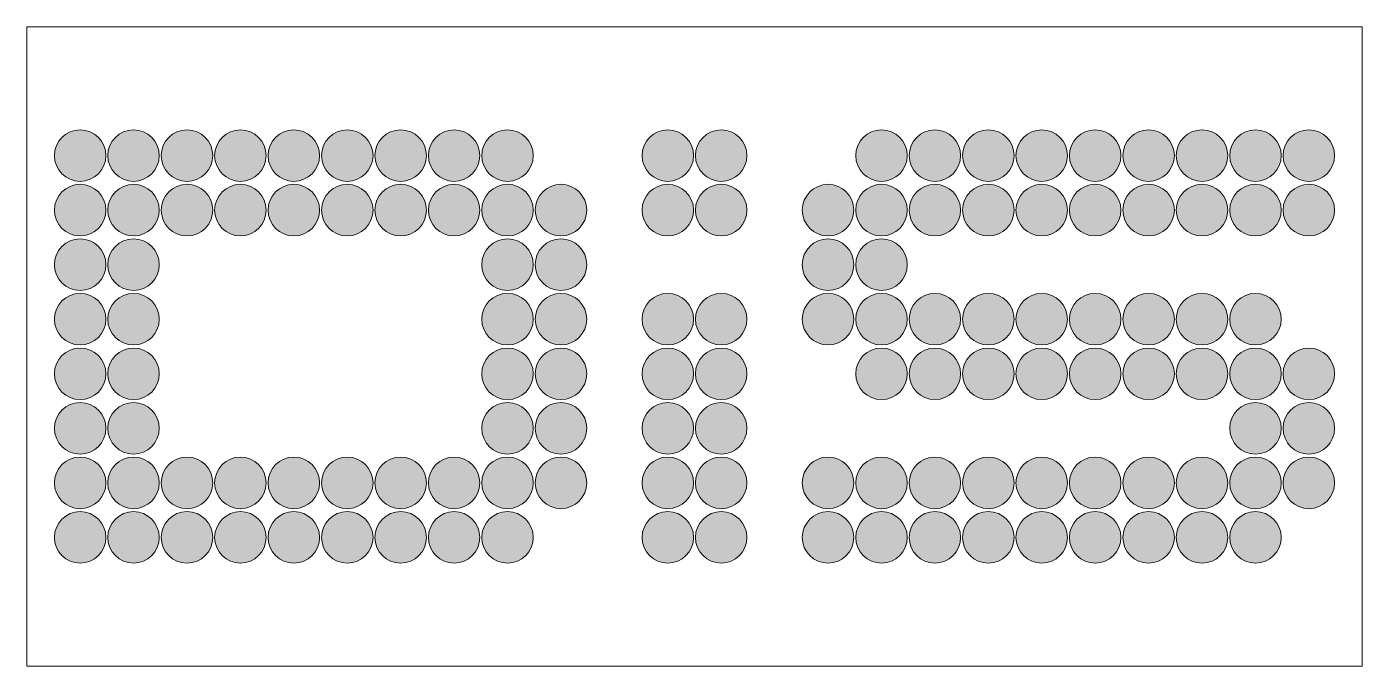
# Model space of a CAD drawing. Header units: inches. Extents: x 36 to 176, y 179 to 246.
import ezdxf

# ---------------------------------------------------------------- set-up
doc = ezdxf.new("R2010")
doc.units = ezdxf.units.IN
doc.header["$MEASUREMENT"] = 0
doc.layers.add('CUT', color=7, linetype='Continuous')
doc.layers.add('ENGRAVE', color=7, linetype='Continuous')

# ---------------------------------------------------------------- blocks, each defined once
blk = doc.blocks.new('block 2')
at = {"layer": 'CUT', "color": 7, "lineweight": 5, "true_color": 0xffffff}
blk.add_lwpolyline([(175.55, 246.14), (35.55, 246.14), (35.55, 179.14), (175.55, 179.14), (175.55, 246.14)], dxfattribs=at)
blk = doc.blocks.new('block 3')
at = {"layer": 'ENGRAVE', "true_color": 0xff0000}
h = blk.add_hatch(color=1, dxfattribs=at)
h.dxf.hatch_style = 2
edge = h.paths.add_edge_path()
edge.add_spline(control_points=[(144.85, 198.35), (144.85, 196.86), (146.06, 195.65), (147.55, 195.65), (149.04, 195.65), (150.25, 196.86), (150.25, 198.35), (150.25, 199.85), (149.04, 201.05), (147.55, 201.05), (146.06, 201.05), (144.85, 199.85), (144.85, 198.35), (144.85, 198.35), (144.85, 198.35), (144.85, 198.35)], knot_values=[0, 0, 0, 0, 1, 1, 1, 2, 2, 2, 3, 3, 3, 4, 4, 4, 5, 5, 5, 5], degree=3, periodic=1)
at = {"layer": 'ENGRAVE', "lineweight": 0}
blk.add_open_spline([(144.85, 198.35), (144.85, 196.86), (146.06, 195.65), (147.55, 195.65), (149.04, 195.65), (150.25, 196.86), (150.25, 198.35), (150.25, 199.85), (149.04, 201.05), (147.55, 201.05), (146.06, 201.05), (144.85, 199.85), (144.85, 198.35), (144.85, 198.35), (144.85, 198.35), (144.85, 198.35)], degree=3, knots=[0, 0, 0, 0, 1, 1, 1, 2, 2, 2, 3, 3, 3, 4, 4, 4, 5, 5, 5, 5], dxfattribs=at)
blk = doc.blocks.new('block 4')
at = {"layer": 'ENGRAVE', "true_color": 0xff0000}
h = blk.add_hatch(color=1, dxfattribs=at)
h.dxf.hatch_style = 2
edge = h.paths.add_edge_path()
edge.add_spline(control_points=[(161.65, 204.07), (161.65, 202.58), (162.86, 201.37), (164.35, 201.37), (165.84, 201.37), (167.05, 202.58), (167.05, 204.07), (167.05, 205.56), (165.84, 206.77), (164.35, 206.77), (162.86, 206.77), (161.65, 205.56), (161.65, 204.07), (161.65, 204.07), (161.65, 204.07), (161.65, 204.07)], knot_values=[0, 0, 0, 0, 1, 1, 1, 2, 2, 2, 3, 3, 3, 4, 4, 4, 5, 5, 5, 5], degree=3, periodic=1)
at = {"layer": 'ENGRAVE', "lineweight": 0}
blk.add_open_spline([(161.65, 204.07), (161.65, 202.58), (162.86, 201.37), (164.35, 201.37), (165.84, 201.37), (167.05, 202.58), (167.05, 204.07), (167.05, 205.56), (165.84, 206.77), (164.35, 206.77), (162.86, 206.77), (161.65, 205.56), (161.65, 204.07), (161.65, 204.07), (161.65, 204.07), (161.65, 204.07)], degree=3, knots=[0, 0, 0, 0, 1, 1, 1, 2, 2, 2, 3, 3, 3, 4, 4, 4, 5, 5, 5, 5], dxfattribs=at)
blk = doc.blocks.new('block 5')
at = {"layer": 'ENGRAVE', "true_color": 0xff0000}
h = blk.add_hatch(color=1, dxfattribs=at)
h.dxf.hatch_style = 2
edge = h.paths.add_edge_path()
edge.add_spline(control_points=[(144.85, 209.78), (144.85, 208.29), (146.06, 207.08), (147.55, 207.08), (149.04, 207.08), (150.25, 208.29), (150.25, 209.78), (150.25, 211.27), (149.04, 212.48), (147.55, 212.48), (146.06, 212.48), (144.85, 211.27), (144.85, 209.78), (144.85, 209.78), (144.85, 209.78), (144.85, 209.78)], knot_values=[0, 0, 0, 0, 1, 1, 1, 2, 2, 2, 3, 3, 3, 4, 4, 4, 5, 5, 5, 5], degree=3, periodic=1)
at = {"layer": 'ENGRAVE', "lineweight": 0}
blk.add_open_spline([(144.85, 209.78), (144.85, 208.29), (146.06, 207.08), (147.55, 207.08), (149.04, 207.08), (150.25, 208.29), (150.25, 209.78), (150.25, 211.27), (149.04, 212.48), (147.55, 212.48), (146.06, 212.48), (144.85, 211.27), (144.85, 209.78), (144.85, 209.78), (144.85, 209.78), (144.85, 209.78)], degree=3, knots=[0, 0, 0, 0, 1, 1, 1, 2, 2, 2, 3, 3, 3, 4, 4, 4, 5, 5, 5, 5], dxfattribs=at)
blk = doc.blocks.new('block 6')
at = {"layer": 'ENGRAVE', "true_color": 0xff0000}
h = blk.add_hatch(color=1, dxfattribs=at)
h.dxf.hatch_style = 2
edge = h.paths.add_edge_path()
edge.add_spline(control_points=[(122.45, 198.35), (122.45, 196.86), (123.66, 195.65), (125.15, 195.65), (126.64, 195.65), (127.85, 196.86), (127.85, 198.35), (127.85, 199.85), (126.64, 201.05), (125.15, 201.05), (123.66, 201.05), (122.45, 199.85), (122.45, 198.35), (122.45, 198.35), (122.45, 198.35), (122.45, 198.35)], knot_values=[0, 0, 0, 0, 1, 1, 1, 2, 2, 2, 3, 3, 3, 4, 4, 4, 5, 5, 5, 5], degree=3, periodic=1)
at = {"layer": 'ENGRAVE', "lineweight": 0}
blk.add_open_spline([(122.45, 198.35), (122.45, 196.86), (123.66, 195.65), (125.15, 195.65), (126.64, 195.65), (127.85, 196.86), (127.85, 198.35), (127.85, 199.85), (126.64, 201.05), (125.15, 201.05), (123.66, 201.05), (122.45, 199.85), (122.45, 198.35), (122.45, 198.35), (122.45, 198.35), (122.45, 198.35)], degree=3, knots=[0, 0, 0, 0, 1, 1, 1, 2, 2, 2, 3, 3, 3, 4, 4, 4, 5, 5, 5, 5], dxfattribs=at)
blk = doc.blocks.new('block 7')
at = {"layer": 'ENGRAVE', "true_color": 0xff0000}
h = blk.add_hatch(color=1, dxfattribs=at)
h.dxf.hatch_style = 2
edge = h.paths.add_edge_path()
edge.add_spline(control_points=[(128.05, 192.64), (128.05, 191.15), (129.26, 189.94), (130.75, 189.94), (132.24, 189.94), (133.45, 191.15), (133.45, 192.64), (133.45, 194.13), (132.24, 195.34), (130.75, 195.34), (129.26, 195.34), (128.05, 194.13), (128.05, 192.64), (128.05, 192.64), (128.05, 192.64), (128.05, 192.64)], knot_values=[0, 0, 0, 0, 1, 1, 1, 2, 2, 2, 3, 3, 3, 4, 4, 4, 5, 5, 5, 5], degree=3, periodic=1)
at = {"layer": 'ENGRAVE', "lineweight": 0}
blk.add_open_spline([(128.05, 192.64), (128.05, 191.15), (129.26, 189.94), (130.75, 189.94), (132.24, 189.94), (133.45, 191.15), (133.45, 192.64), (133.45, 194.13), (132.24, 195.34), (130.75, 195.34), (129.26, 195.34), (128.05, 194.13), (128.05, 192.64), (128.05, 192.64), (128.05, 192.64), (128.05, 192.64)], degree=3, knots=[0, 0, 0, 0, 1, 1, 1, 2, 2, 2, 3, 3, 3, 4, 4, 4, 5, 5, 5, 5], dxfattribs=at)
blk = doc.blocks.new('block 8')
at = {"layer": 'ENGRAVE', "true_color": 0xff0000}
h = blk.add_hatch(color=1, dxfattribs=at)
h.dxf.hatch_style = 2
edge = h.paths.add_edge_path()
edge.add_spline(control_points=[(150.45, 192.64), (150.45, 191.15), (151.66, 189.94), (153.15, 189.94), (154.64, 189.94), (155.85, 191.15), (155.85, 192.64), (155.85, 194.13), (154.64, 195.34), (153.15, 195.34), (151.66, 195.34), (150.45, 194.13), (150.45, 192.64), (150.45, 192.64), (150.45, 192.64), (150.45, 192.64)], knot_values=[0, 0, 0, 0, 1, 1, 1, 2, 2, 2, 3, 3, 3, 4, 4, 4, 5, 5, 5, 5], degree=3, periodic=1)
at = {"layer": 'ENGRAVE', "lineweight": 0}
blk.add_open_spline([(150.45, 192.64), (150.45, 191.15), (151.66, 189.94), (153.15, 189.94), (154.64, 189.94), (155.85, 191.15), (155.85, 192.64), (155.85, 194.13), (154.64, 195.34), (153.15, 195.34), (151.66, 195.34), (150.45, 194.13), (150.45, 192.64), (150.45, 192.64), (150.45, 192.64), (150.45, 192.64)], degree=3, knots=[0, 0, 0, 0, 1, 1, 1, 2, 2, 2, 3, 3, 3, 4, 4, 4, 5, 5, 5, 5], dxfattribs=at)
blk = doc.blocks.new('block 9')
at = {"layer": 'ENGRAVE', "true_color": 0xff0000}
h = blk.add_hatch(color=1, dxfattribs=at)
h.dxf.hatch_style = 2
edge = h.paths.add_edge_path()
edge.add_spline(control_points=[(167.25, 204.07), (167.25, 202.58), (168.46, 201.37), (169.95, 201.37), (171.44, 201.37), (172.65, 202.58), (172.65, 204.07), (172.65, 205.56), (171.44, 206.77), (169.95, 206.77), (168.46, 206.77), (167.25, 205.56), (167.25, 204.07), (167.25, 204.07), (167.25, 204.07), (167.25, 204.07)], knot_values=[0, 0, 0, 0, 1, 1, 1, 2, 2, 2, 3, 3, 3, 4, 4, 4, 5, 5, 5, 5], degree=3, periodic=1)
at = {"layer": 'ENGRAVE', "lineweight": 0}
blk.add_open_spline([(167.25, 204.07), (167.25, 202.58), (168.46, 201.37), (169.95, 201.37), (171.44, 201.37), (172.65, 202.58), (172.65, 204.07), (172.65, 205.56), (171.44, 206.77), (169.95, 206.77), (168.46, 206.77), (167.25, 205.56), (167.25, 204.07), (167.25, 204.07), (167.25, 204.07), (167.25, 204.07)], degree=3, knots=[0, 0, 0, 0, 1, 1, 1, 2, 2, 2, 3, 3, 3, 4, 4, 4, 5, 5, 5, 5], dxfattribs=at)
blk = doc.blocks.new('block 10')
at = {"layer": 'ENGRAVE', "true_color": 0xff0000}
h = blk.add_hatch(color=1, dxfattribs=at)
h.dxf.hatch_style = 2
edge = h.paths.add_edge_path()
edge.add_spline(control_points=[(150.45, 215.5), (150.45, 214.01), (151.66, 212.8), (153.15, 212.8), (154.64, 212.8), (155.85, 214.01), (155.85, 215.5), (155.85, 216.99), (154.64, 218.2), (153.15, 218.2), (151.66, 218.2), (150.45, 216.99), (150.45, 215.5), (150.45, 215.5), (150.45, 215.5), (150.45, 215.5)], knot_values=[0, 0, 0, 0, 1, 1, 1, 2, 2, 2, 3, 3, 3, 4, 4, 4, 5, 5, 5, 5], degree=3, periodic=1)
at = {"layer": 'ENGRAVE', "lineweight": 0}
blk.add_open_spline([(150.45, 215.5), (150.45, 214.01), (151.66, 212.8), (153.15, 212.8), (154.64, 212.8), (155.85, 214.01), (155.85, 215.5), (155.85, 216.99), (154.64, 218.2), (153.15, 218.2), (151.66, 218.2), (150.45, 216.99), (150.45, 215.5), (150.45, 215.5), (150.45, 215.5), (150.45, 215.5)], degree=3, knots=[0, 0, 0, 0, 1, 1, 1, 2, 2, 2, 3, 3, 3, 4, 4, 4, 5, 5, 5, 5], dxfattribs=at)
blk = doc.blocks.new('block 11')
at = {"layer": 'ENGRAVE', "true_color": 0xff0000}
h = blk.add_hatch(color=1, dxfattribs=at)
h.dxf.hatch_style = 2
edge = h.paths.add_edge_path()
edge.add_spline(control_points=[(128.05, 215.5), (128.05, 214.01), (129.26, 212.8), (130.75, 212.8), (132.24, 212.8), (133.45, 214.01), (133.45, 215.5), (133.45, 216.99), (132.24, 218.2), (130.75, 218.2), (129.26, 218.2), (128.05, 216.99), (128.05, 215.5), (128.05, 215.5), (128.05, 215.5), (128.05, 215.5)], knot_values=[0, 0, 0, 0, 1, 1, 1, 2, 2, 2, 3, 3, 3, 4, 4, 4, 5, 5, 5, 5], degree=3, periodic=1)
at = {"layer": 'ENGRAVE', "lineweight": 0}
blk.add_open_spline([(128.05, 215.5), (128.05, 214.01), (129.26, 212.8), (130.75, 212.8), (132.24, 212.8), (133.45, 214.01), (133.45, 215.5), (133.45, 216.99), (132.24, 218.2), (130.75, 218.2), (129.26, 218.2), (128.05, 216.99), (128.05, 215.5), (128.05, 215.5), (128.05, 215.5), (128.05, 215.5)], degree=3, knots=[0, 0, 0, 0, 1, 1, 1, 2, 2, 2, 3, 3, 3, 4, 4, 4, 5, 5, 5, 5], dxfattribs=at)
blk = doc.blocks.new('block 12')
at = {"layer": 'ENGRAVE', "true_color": 0xff0000}
h = blk.add_hatch(color=1, dxfattribs=at)
h.dxf.hatch_style = 2
edge = h.paths.add_edge_path()
edge.add_spline(control_points=[(122.45, 226.93), (122.45, 225.43), (123.66, 224.23), (125.15, 224.23), (126.64, 224.23), (127.85, 225.43), (127.85, 226.93), (127.85, 228.42), (126.64, 229.63), (125.15, 229.63), (123.66, 229.63), (122.45, 228.42), (122.45, 226.93), (122.45, 226.93), (122.45, 226.93), (122.45, 226.93)], knot_values=[0, 0, 0, 0, 1, 1, 1, 2, 2, 2, 3, 3, 3, 4, 4, 4, 5, 5, 5, 5], degree=3, periodic=1)
at = {"layer": 'ENGRAVE', "lineweight": 0}
blk.add_open_spline([(122.45, 226.93), (122.45, 225.43), (123.66, 224.23), (125.15, 224.23), (126.64, 224.23), (127.85, 225.43), (127.85, 226.93), (127.85, 228.42), (126.64, 229.63), (125.15, 229.63), (123.66, 229.63), (122.45, 228.42), (122.45, 226.93), (122.45, 226.93), (122.45, 226.93), (122.45, 226.93)], degree=3, knots=[0, 0, 0, 0, 1, 1, 1, 2, 2, 2, 3, 3, 3, 4, 4, 4, 5, 5, 5, 5], dxfattribs=at)
blk = doc.blocks.new('block 13')
at = {"layer": 'ENGRAVE', "true_color": 0xff0000}
h = blk.add_hatch(color=1, dxfattribs=at)
h.dxf.hatch_style = 2
edge = h.paths.add_edge_path()
edge.add_spline(control_points=[(144.85, 226.93), (144.85, 225.43), (146.06, 224.23), (147.55, 224.23), (149.04, 224.23), (150.25, 225.43), (150.25, 226.93), (150.25, 228.42), (149.04, 229.63), (147.55, 229.63), (146.06, 229.63), (144.85, 228.42), (144.85, 226.93), (144.85, 226.93), (144.85, 226.93), (144.85, 226.93)], knot_values=[0, 0, 0, 0, 1, 1, 1, 2, 2, 2, 3, 3, 3, 4, 4, 4, 5, 5, 5, 5], degree=3, periodic=1)
at = {"layer": 'ENGRAVE', "lineweight": 0}
blk.add_open_spline([(144.85, 226.93), (144.85, 225.43), (146.06, 224.23), (147.55, 224.23), (149.04, 224.23), (150.25, 225.43), (150.25, 226.93), (150.25, 228.42), (149.04, 229.63), (147.55, 229.63), (146.06, 229.63), (144.85, 228.42), (144.85, 226.93), (144.85, 226.93), (144.85, 226.93), (144.85, 226.93)], degree=3, knots=[0, 0, 0, 0, 1, 1, 1, 2, 2, 2, 3, 3, 3, 4, 4, 4, 5, 5, 5, 5], dxfattribs=at)
blk = doc.blocks.new('block 14')
at = {"layer": 'ENGRAVE', "true_color": 0xff0000}
h = blk.add_hatch(color=1, dxfattribs=at)
h.dxf.hatch_style = 2
edge = h.paths.add_edge_path()
edge.add_spline(control_points=[(167.25, 226.93), (167.25, 225.43), (168.46, 224.23), (169.95, 224.23), (171.44, 224.23), (172.65, 225.43), (172.65, 226.93), (172.65, 228.42), (171.44, 229.63), (169.95, 229.63), (168.46, 229.63), (167.25, 228.42), (167.25, 226.93), (167.25, 226.93), (167.25, 226.93), (167.25, 226.93)], knot_values=[0, 0, 0, 0, 1, 1, 1, 2, 2, 2, 3, 3, 3, 4, 4, 4, 5, 5, 5, 5], degree=3, periodic=1)
at = {"layer": 'ENGRAVE', "lineweight": 0}
blk.add_open_spline([(167.25, 226.93), (167.25, 225.43), (168.46, 224.23), (169.95, 224.23), (171.44, 224.23), (172.65, 225.43), (172.65, 226.93), (172.65, 228.42), (171.44, 229.63), (169.95, 229.63), (168.46, 229.63), (167.25, 228.42), (167.25, 226.93), (167.25, 226.93), (167.25, 226.93), (167.25, 226.93)], degree=3, knots=[0, 0, 0, 0, 1, 1, 1, 2, 2, 2, 3, 3, 3, 4, 4, 4, 5, 5, 5, 5], dxfattribs=at)
blk = doc.blocks.new('block 15')
at = {"layer": 'ENGRAVE', "true_color": 0xff0000}
h = blk.add_hatch(color=1, dxfattribs=at)
h.dxf.hatch_style = 2
edge = h.paths.add_edge_path()
edge.add_spline(control_points=[(150.45, 232.64), (150.45, 231.15), (151.66, 229.94), (153.15, 229.94), (154.64, 229.94), (155.85, 231.15), (155.85, 232.64), (155.85, 234.13), (154.64, 235.34), (153.15, 235.34), (151.66, 235.34), (150.45, 234.13), (150.45, 232.64), (150.45, 232.64), (150.45, 232.64), (150.45, 232.64)], knot_values=[0, 0, 0, 0, 1, 1, 1, 2, 2, 2, 3, 3, 3, 4, 4, 4, 5, 5, 5, 5], degree=3, periodic=1)
at = {"layer": 'ENGRAVE', "lineweight": 0}
blk.add_open_spline([(150.45, 232.64), (150.45, 231.15), (151.66, 229.94), (153.15, 229.94), (154.64, 229.94), (155.85, 231.15), (155.85, 232.64), (155.85, 234.13), (154.64, 235.34), (153.15, 235.34), (151.66, 235.34), (150.45, 234.13), (150.45, 232.64), (150.45, 232.64), (150.45, 232.64), (150.45, 232.64)], degree=3, knots=[0, 0, 0, 0, 1, 1, 1, 2, 2, 2, 3, 3, 3, 4, 4, 4, 5, 5, 5, 5], dxfattribs=at)
blk = doc.blocks.new('block 16')
at = {"layer": 'ENGRAVE', "true_color": 0xff0000}
h = blk.add_hatch(color=1, dxfattribs=at)
h.dxf.hatch_style = 2
edge = h.paths.add_edge_path()
edge.add_spline(control_points=[(128.05, 232.64), (128.05, 231.15), (129.26, 229.94), (130.75, 229.94), (132.24, 229.94), (133.45, 231.15), (133.45, 232.64), (133.45, 234.13), (132.24, 235.34), (130.75, 235.34), (129.26, 235.34), (128.05, 234.13), (128.05, 232.64), (128.05, 232.64), (128.05, 232.64), (128.05, 232.64)], knot_values=[0, 0, 0, 0, 1, 1, 1, 2, 2, 2, 3, 3, 3, 4, 4, 4, 5, 5, 5, 5], degree=3, periodic=1)
at = {"layer": 'ENGRAVE', "lineweight": 0}
blk.add_open_spline([(128.05, 232.64), (128.05, 231.15), (129.26, 229.94), (130.75, 229.94), (132.24, 229.94), (133.45, 231.15), (133.45, 232.64), (133.45, 234.13), (132.24, 235.34), (130.75, 235.34), (129.26, 235.34), (128.05, 234.13), (128.05, 232.64), (128.05, 232.64), (128.05, 232.64), (128.05, 232.64)], degree=3, knots=[0, 0, 0, 0, 1, 1, 1, 2, 2, 2, 3, 3, 3, 4, 4, 4, 5, 5, 5, 5], dxfattribs=at)
blk = doc.blocks.new('block 17')
at = {"layer": 'ENGRAVE', "true_color": 0xff0000}
h = blk.add_hatch(color=1, dxfattribs=at)
h.dxf.hatch_style = 2
edge = h.paths.add_edge_path()
edge.add_spline(control_points=[(116.85, 215.5), (116.85, 214.01), (118.06, 212.8), (119.55, 212.8), (121.04, 212.8), (122.25, 214.01), (122.25, 215.5), (122.25, 216.99), (121.04, 218.2), (119.55, 218.2), (118.06, 218.2), (116.85, 216.99), (116.85, 215.5), (116.85, 215.5), (116.85, 215.5), (116.85, 215.5)], knot_values=[0, 0, 0, 0, 1, 1, 1, 2, 2, 2, 3, 3, 3, 4, 4, 4, 5, 5, 5, 5], degree=3, periodic=1)
at = {"layer": 'ENGRAVE', "lineweight": 0}
blk.add_open_spline([(116.85, 215.5), (116.85, 214.01), (118.06, 212.8), (119.55, 212.8), (121.04, 212.8), (122.25, 214.01), (122.25, 215.5), (122.25, 216.99), (121.04, 218.2), (119.55, 218.2), (118.06, 218.2), (116.85, 216.99), (116.85, 215.5), (116.85, 215.5), (116.85, 215.5), (116.85, 215.5)], degree=3, knots=[0, 0, 0, 0, 1, 1, 1, 2, 2, 2, 3, 3, 3, 4, 4, 4, 5, 5, 5, 5], dxfattribs=at)
blk = doc.blocks.new('block 18')
at = {"layer": 'ENGRAVE', "true_color": 0xff0000}
h = blk.add_hatch(color=1, dxfattribs=at)
h.dxf.hatch_style = 2
edge = h.paths.add_edge_path()
edge.add_spline(control_points=[(100.05, 204.07), (100.05, 202.58), (101.26, 201.37), (102.75, 201.37), (104.24, 201.37), (105.45, 202.58), (105.45, 204.07), (105.45, 205.56), (104.24, 206.77), (102.75, 206.77), (101.26, 206.77), (100.05, 205.56), (100.05, 204.07), (100.05, 204.07), (100.05, 204.07), (100.05, 204.07)], knot_values=[0, 0, 0, 0, 1, 1, 1, 2, 2, 2, 3, 3, 3, 4, 4, 4, 5, 5, 5, 5], degree=3, periodic=1)
at = {"layer": 'ENGRAVE', "lineweight": 0}
blk.add_open_spline([(100.05, 204.07), (100.05, 202.58), (101.26, 201.37), (102.75, 201.37), (104.24, 201.37), (105.45, 202.58), (105.45, 204.07), (105.45, 205.56), (104.24, 206.77), (102.75, 206.77), (101.26, 206.77), (100.05, 205.56), (100.05, 204.07), (100.05, 204.07), (100.05, 204.07), (100.05, 204.07)], degree=3, knots=[0, 0, 0, 0, 1, 1, 1, 2, 2, 2, 3, 3, 3, 4, 4, 4, 5, 5, 5, 5], dxfattribs=at)
blk = doc.blocks.new('block 19')
at = {"layer": 'ENGRAVE', "true_color": 0xff0000}
h = blk.add_hatch(color=1, dxfattribs=at)
h.dxf.hatch_style = 2
edge = h.paths.add_edge_path()
edge.add_spline(control_points=[(105.65, 198.35), (105.65, 196.86), (106.86, 195.65), (108.35, 195.65), (109.84, 195.65), (111.05, 196.86), (111.05, 198.35), (111.05, 199.85), (109.84, 201.05), (108.35, 201.05), (106.86, 201.05), (105.65, 199.85), (105.65, 198.35), (105.65, 198.35), (105.65, 198.35), (105.65, 198.35)], knot_values=[0, 0, 0, 0, 1, 1, 1, 2, 2, 2, 3, 3, 3, 4, 4, 4, 5, 5, 5, 5], degree=3, periodic=1)
at = {"layer": 'ENGRAVE', "lineweight": 0}
blk.add_open_spline([(105.65, 198.35), (105.65, 196.86), (106.86, 195.65), (108.35, 195.65), (109.84, 195.65), (111.05, 196.86), (111.05, 198.35), (111.05, 199.85), (109.84, 201.05), (108.35, 201.05), (106.86, 201.05), (105.65, 199.85), (105.65, 198.35), (105.65, 198.35), (105.65, 198.35), (105.65, 198.35)], degree=3, knots=[0, 0, 0, 0, 1, 1, 1, 2, 2, 2, 3, 3, 3, 4, 4, 4, 5, 5, 5, 5], dxfattribs=at)
blk = doc.blocks.new('block 20')
at = {"layer": 'ENGRAVE', "true_color": 0xff0000}
h = blk.add_hatch(color=1, dxfattribs=at)
h.dxf.hatch_style = 2
edge = h.paths.add_edge_path()
edge.add_spline(control_points=[(100.05, 215.5), (100.05, 214.01), (101.26, 212.8), (102.75, 212.8), (104.24, 212.8), (105.45, 214.01), (105.45, 215.5), (105.45, 216.99), (104.24, 218.2), (102.75, 218.2), (101.26, 218.2), (100.05, 216.99), (100.05, 215.5), (100.05, 215.5), (100.05, 215.5), (100.05, 215.5)], knot_values=[0, 0, 0, 0, 1, 1, 1, 2, 2, 2, 3, 3, 3, 4, 4, 4, 5, 5, 5, 5], degree=3, periodic=1)
at = {"layer": 'ENGRAVE', "lineweight": 0}
blk.add_open_spline([(100.05, 215.5), (100.05, 214.01), (101.26, 212.8), (102.75, 212.8), (104.24, 212.8), (105.45, 214.01), (105.45, 215.5), (105.45, 216.99), (104.24, 218.2), (102.75, 218.2), (101.26, 218.2), (100.05, 216.99), (100.05, 215.5), (100.05, 215.5), (100.05, 215.5), (100.05, 215.5)], degree=3, knots=[0, 0, 0, 0, 1, 1, 1, 2, 2, 2, 3, 3, 3, 4, 4, 4, 5, 5, 5, 5], dxfattribs=at)
blk = doc.blocks.new('block 21')
at = {"layer": 'ENGRAVE', "true_color": 0xff0000}
h = blk.add_hatch(color=1, dxfattribs=at)
h.dxf.hatch_style = 2
edge = h.paths.add_edge_path()
edge.add_spline(control_points=[(100.05, 232.64), (100.05, 231.15), (101.26, 229.94), (102.75, 229.94), (104.24, 229.94), (105.45, 231.15), (105.45, 232.64), (105.45, 234.13), (104.24, 235.34), (102.75, 235.34), (101.26, 235.34), (100.05, 234.13), (100.05, 232.64), (100.05, 232.64), (100.05, 232.64), (100.05, 232.64)], knot_values=[0, 0, 0, 0, 1, 1, 1, 2, 2, 2, 3, 3, 3, 4, 4, 4, 5, 5, 5, 5], degree=3, periodic=1)
at = {"layer": 'ENGRAVE', "lineweight": 0}
blk.add_open_spline([(100.05, 232.64), (100.05, 231.15), (101.26, 229.94), (102.75, 229.94), (104.24, 229.94), (105.45, 231.15), (105.45, 232.64), (105.45, 234.13), (104.24, 235.34), (102.75, 235.34), (101.26, 235.34), (100.05, 234.13), (100.05, 232.64), (100.05, 232.64), (100.05, 232.64), (100.05, 232.64)], degree=3, knots=[0, 0, 0, 0, 1, 1, 1, 2, 2, 2, 3, 3, 3, 4, 4, 4, 5, 5, 5, 5], dxfattribs=at)
blk = doc.blocks.new('block 22')
at = {"layer": 'ENGRAVE', "true_color": 0xff0000}
h = blk.add_hatch(color=1, dxfattribs=at)
h.dxf.hatch_style = 2
edge = h.paths.add_edge_path()
edge.add_spline(control_points=[(66.45, 192.64), (66.45, 191.15), (67.66, 189.94), (69.15, 189.94), (70.64, 189.94), (71.85, 191.15), (71.85, 192.64), (71.85, 194.13), (70.64, 195.34), (69.15, 195.34), (67.66, 195.34), (66.45, 194.13), (66.45, 192.64), (66.45, 192.64), (66.45, 192.64), (66.45, 192.64)], knot_values=[0, 0, 0, 0, 1, 1, 1, 2, 2, 2, 3, 3, 3, 4, 4, 4, 5, 5, 5, 5], degree=3, periodic=1)
at = {"layer": 'ENGRAVE', "lineweight": 0}
blk.add_open_spline([(66.45, 192.64), (66.45, 191.15), (67.66, 189.94), (69.15, 189.94), (70.64, 189.94), (71.85, 191.15), (71.85, 192.64), (71.85, 194.13), (70.64, 195.34), (69.15, 195.34), (67.66, 195.34), (66.45, 194.13), (66.45, 192.64), (66.45, 192.64), (66.45, 192.64), (66.45, 192.64)], degree=3, knots=[0, 0, 0, 0, 1, 1, 1, 2, 2, 2, 3, 3, 3, 4, 4, 4, 5, 5, 5, 5], dxfattribs=at)
blk = doc.blocks.new('block 23')
at = {"layer": 'ENGRAVE', "true_color": 0xff0000}
h = blk.add_hatch(color=1, dxfattribs=at)
h.dxf.hatch_style = 2
edge = h.paths.add_edge_path()
edge.add_spline(control_points=[(55.25, 192.64), (55.25, 191.15), (56.46, 189.94), (57.95, 189.94), (59.44, 189.94), (60.65, 191.15), (60.65, 192.64), (60.65, 194.13), (59.44, 195.34), (57.95, 195.34), (56.46, 195.34), (55.25, 194.13), (55.25, 192.64), (55.25, 192.64), (55.25, 192.64), (55.25, 192.64)], knot_values=[0, 0, 0, 0, 1, 1, 1, 2, 2, 2, 3, 3, 3, 4, 4, 4, 5, 5, 5, 5], degree=3, periodic=1)
at = {"layer": 'ENGRAVE', "lineweight": 0}
blk.add_open_spline([(55.25, 192.64), (55.25, 191.15), (56.46, 189.94), (57.95, 189.94), (59.44, 189.94), (60.65, 191.15), (60.65, 192.64), (60.65, 194.13), (59.44, 195.34), (57.95, 195.34), (56.46, 195.34), (55.25, 194.13), (55.25, 192.64), (55.25, 192.64), (55.25, 192.64), (55.25, 192.64)], degree=3, knots=[0, 0, 0, 0, 1, 1, 1, 2, 2, 2, 3, 3, 3, 4, 4, 4, 5, 5, 5, 5], dxfattribs=at)
blk = doc.blocks.new('block 24')
at = {"layer": 'ENGRAVE', "true_color": 0xff0000}
h = blk.add_hatch(color=1, dxfattribs=at)
h.dxf.hatch_style = 2
edge = h.paths.add_edge_path()
edge.add_spline(control_points=[(38.45, 192.64), (38.45, 191.15), (39.66, 189.94), (41.15, 189.94), (42.64, 189.94), (43.85, 191.15), (43.85, 192.64), (43.85, 194.13), (42.64, 195.34), (41.15, 195.34), (39.66, 195.34), (38.45, 194.13), (38.45, 192.64), (38.45, 192.64), (38.45, 192.64), (38.45, 192.64)], knot_values=[0, 0, 0, 0, 1, 1, 1, 2, 2, 2, 3, 3, 3, 4, 4, 4, 5, 5, 5, 5], degree=3, periodic=1)
at = {"layer": 'ENGRAVE', "lineweight": 0}
blk.add_open_spline([(38.45, 192.64), (38.45, 191.15), (39.66, 189.94), (41.15, 189.94), (42.64, 189.94), (43.85, 191.15), (43.85, 192.64), (43.85, 194.13), (42.64, 195.34), (41.15, 195.34), (39.66, 195.34), (38.45, 194.13), (38.45, 192.64), (38.45, 192.64), (38.45, 192.64), (38.45, 192.64)], degree=3, knots=[0, 0, 0, 0, 1, 1, 1, 2, 2, 2, 3, 3, 3, 4, 4, 4, 5, 5, 5, 5], dxfattribs=at)
blk = doc.blocks.new('block 25')
at = {"layer": 'ENGRAVE', "true_color": 0xff0000}
h = blk.add_hatch(color=1, dxfattribs=at)
h.dxf.hatch_style = 2
edge = h.paths.add_edge_path()
edge.add_spline(control_points=[(38.45, 204.07), (38.45, 202.58), (39.66, 201.37), (41.15, 201.37), (42.64, 201.37), (43.85, 202.58), (43.85, 204.07), (43.85, 205.56), (42.64, 206.77), (41.15, 206.77), (39.66, 206.77), (38.45, 205.56), (38.45, 204.07), (38.45, 204.07), (38.45, 204.07), (38.45, 204.07)], knot_values=[0, 0, 0, 0, 1, 1, 1, 2, 2, 2, 3, 3, 3, 4, 4, 4, 5, 5, 5, 5], degree=3, periodic=1)
at = {"layer": 'ENGRAVE', "lineweight": 0}
blk.add_open_spline([(38.45, 204.07), (38.45, 202.58), (39.66, 201.37), (41.15, 201.37), (42.64, 201.37), (43.85, 202.58), (43.85, 204.07), (43.85, 205.56), (42.64, 206.77), (41.15, 206.77), (39.66, 206.77), (38.45, 205.56), (38.45, 204.07), (38.45, 204.07), (38.45, 204.07), (38.45, 204.07)], degree=3, knots=[0, 0, 0, 0, 1, 1, 1, 2, 2, 2, 3, 3, 3, 4, 4, 4, 5, 5, 5, 5], dxfattribs=at)
blk = doc.blocks.new('block 26')
at = {"layer": 'ENGRAVE', "true_color": 0xff0000}
h = blk.add_hatch(color=1, dxfattribs=at)
h.dxf.hatch_style = 2
edge = h.paths.add_edge_path()
edge.add_spline(control_points=[(38.45, 215.5), (38.45, 214.01), (39.66, 212.8), (41.15, 212.8), (42.64, 212.8), (43.85, 214.01), (43.85, 215.5), (43.85, 216.99), (42.64, 218.2), (41.15, 218.2), (39.66, 218.2), (38.45, 216.99), (38.45, 215.5), (38.45, 215.5), (38.45, 215.5), (38.45, 215.5)], knot_values=[0, 0, 0, 0, 1, 1, 1, 2, 2, 2, 3, 3, 3, 4, 4, 4, 5, 5, 5, 5], degree=3, periodic=1)
at = {"layer": 'ENGRAVE', "lineweight": 0}
blk.add_open_spline([(38.45, 215.5), (38.45, 214.01), (39.66, 212.8), (41.15, 212.8), (42.64, 212.8), (43.85, 214.01), (43.85, 215.5), (43.85, 216.99), (42.64, 218.2), (41.15, 218.2), (39.66, 218.2), (38.45, 216.99), (38.45, 215.5), (38.45, 215.5), (38.45, 215.5), (38.45, 215.5)], degree=3, knots=[0, 0, 0, 0, 1, 1, 1, 2, 2, 2, 3, 3, 3, 4, 4, 4, 5, 5, 5, 5], dxfattribs=at)
blk = doc.blocks.new('block 27')
at = {"layer": 'ENGRAVE', "true_color": 0xff0000}
h = blk.add_hatch(color=1, dxfattribs=at)
h.dxf.hatch_style = 2
edge = h.paths.add_edge_path()
edge.add_spline(control_points=[(38.45, 226.93), (38.45, 225.43), (39.66, 224.23), (41.15, 224.23), (42.64, 224.23), (43.85, 225.43), (43.85, 226.93), (43.85, 228.42), (42.64, 229.63), (41.15, 229.63), (39.66, 229.63), (38.45, 228.42), (38.45, 226.93), (38.45, 226.93), (38.45, 226.93), (38.45, 226.93)], knot_values=[0, 0, 0, 0, 1, 1, 1, 2, 2, 2, 3, 3, 3, 4, 4, 4, 5, 5, 5, 5], degree=3, periodic=1)
at = {"layer": 'ENGRAVE', "lineweight": 0}
blk.add_open_spline([(38.45, 226.93), (38.45, 225.43), (39.66, 224.23), (41.15, 224.23), (42.64, 224.23), (43.85, 225.43), (43.85, 226.93), (43.85, 228.42), (42.64, 229.63), (41.15, 229.63), (39.66, 229.63), (38.45, 228.42), (38.45, 226.93), (38.45, 226.93), (38.45, 226.93), (38.45, 226.93)], degree=3, knots=[0, 0, 0, 0, 1, 1, 1, 2, 2, 2, 3, 3, 3, 4, 4, 4, 5, 5, 5, 5], dxfattribs=at)
blk = doc.blocks.new('block 28')
at = {"layer": 'ENGRAVE', "true_color": 0xff0000}
h = blk.add_hatch(color=1, dxfattribs=at)
h.dxf.hatch_style = 2
edge = h.paths.add_edge_path()
edge.add_spline(control_points=[(60.85, 226.93), (60.85, 225.43), (62.06, 224.23), (63.55, 224.23), (65.04, 224.23), (66.25, 225.43), (66.25, 226.93), (66.25, 228.42), (65.04, 229.63), (63.55, 229.63), (62.06, 229.63), (60.85, 228.42), (60.85, 226.93), (60.85, 226.93), (60.85, 226.93), (60.85, 226.93)], knot_values=[0, 0, 0, 0, 1, 1, 1, 2, 2, 2, 3, 3, 3, 4, 4, 4, 5, 5, 5, 5], degree=3, periodic=1)
at = {"layer": 'ENGRAVE', "lineweight": 0}
blk.add_open_spline([(60.85, 226.93), (60.85, 225.43), (62.06, 224.23), (63.55, 224.23), (65.04, 224.23), (66.25, 225.43), (66.25, 226.93), (66.25, 228.42), (65.04, 229.63), (63.55, 229.63), (62.06, 229.63), (60.85, 228.42), (60.85, 226.93), (60.85, 226.93), (60.85, 226.93), (60.85, 226.93)], degree=3, knots=[0, 0, 0, 0, 1, 1, 1, 2, 2, 2, 3, 3, 3, 4, 4, 4, 5, 5, 5, 5], dxfattribs=at)
blk = doc.blocks.new('block 29')
at = {"layer": 'ENGRAVE', "true_color": 0xff0000}
h = blk.add_hatch(color=1, dxfattribs=at)
h.dxf.hatch_style = 2
edge = h.paths.add_edge_path()
edge.add_spline(control_points=[(83.25, 204.07), (83.25, 202.58), (84.46, 201.37), (85.95, 201.37), (87.44, 201.37), (88.65, 202.58), (88.65, 204.07), (88.65, 205.56), (87.44, 206.77), (85.95, 206.77), (84.46, 206.77), (83.25, 205.56), (83.25, 204.07), (83.25, 204.07), (83.25, 204.07), (83.25, 204.07)], knot_values=[0, 0, 0, 0, 1, 1, 1, 2, 2, 2, 3, 3, 3, 4, 4, 4, 5, 5, 5, 5], degree=3, periodic=1)
at = {"layer": 'ENGRAVE', "lineweight": 0}
blk.add_open_spline([(83.25, 204.07), (83.25, 202.58), (84.46, 201.37), (85.95, 201.37), (87.44, 201.37), (88.65, 202.58), (88.65, 204.07), (88.65, 205.56), (87.44, 206.77), (85.95, 206.77), (84.46, 206.77), (83.25, 205.56), (83.25, 204.07), (83.25, 204.07), (83.25, 204.07), (83.25, 204.07)], degree=3, knots=[0, 0, 0, 0, 1, 1, 1, 2, 2, 2, 3, 3, 3, 4, 4, 4, 5, 5, 5, 5], dxfattribs=at)
blk = doc.blocks.new('block 30')
at = {"layer": 'ENGRAVE', "true_color": 0xff0000}
h = blk.add_hatch(color=1, dxfattribs=at)
h.dxf.hatch_style = 2
edge = h.paths.add_edge_path()
edge.add_spline(control_points=[(83.25, 209.78), (83.25, 208.29), (84.46, 207.08), (85.95, 207.08), (87.44, 207.08), (88.65, 208.29), (88.65, 209.78), (88.65, 211.27), (87.44, 212.48), (85.95, 212.48), (84.46, 212.48), (83.25, 211.27), (83.25, 209.78), (83.25, 209.78), (83.25, 209.78), (83.25, 209.78)], knot_values=[0, 0, 0, 0, 1, 1, 1, 2, 2, 2, 3, 3, 3, 4, 4, 4, 5, 5, 5, 5], degree=3, periodic=1)
at = {"layer": 'ENGRAVE', "lineweight": 0}
blk.add_open_spline([(83.25, 209.78), (83.25, 208.29), (84.46, 207.08), (85.95, 207.08), (87.44, 207.08), (88.65, 208.29), (88.65, 209.78), (88.65, 211.27), (87.44, 212.48), (85.95, 212.48), (84.46, 212.48), (83.25, 211.27), (83.25, 209.78), (83.25, 209.78), (83.25, 209.78), (83.25, 209.78)], degree=3, knots=[0, 0, 0, 0, 1, 1, 1, 2, 2, 2, 3, 3, 3, 4, 4, 4, 5, 5, 5, 5], dxfattribs=at)
blk = doc.blocks.new('block 31')
at = {"layer": 'ENGRAVE', "true_color": 0xff0000}
h = blk.add_hatch(color=1, dxfattribs=at)
h.dxf.hatch_style = 2
edge = h.paths.add_edge_path()
edge.add_spline(control_points=[(88.85, 204.07), (88.85, 202.58), (90.06, 201.37), (91.55, 201.37), (93.04, 201.37), (94.25, 202.58), (94.25, 204.07), (94.25, 205.56), (93.04, 206.77), (91.55, 206.77), (90.06, 206.77), (88.85, 205.56), (88.85, 204.07), (88.85, 204.07), (88.85, 204.07), (88.85, 204.07)], knot_values=[0, 0, 0, 0, 1, 1, 1, 2, 2, 2, 3, 3, 3, 4, 4, 4, 5, 5, 5, 5], degree=3, periodic=1)
at = {"layer": 'ENGRAVE', "lineweight": 0}
blk.add_open_spline([(88.85, 204.07), (88.85, 202.58), (90.06, 201.37), (91.55, 201.37), (93.04, 201.37), (94.25, 202.58), (94.25, 204.07), (94.25, 205.56), (93.04, 206.77), (91.55, 206.77), (90.06, 206.77), (88.85, 205.56), (88.85, 204.07), (88.85, 204.07), (88.85, 204.07), (88.85, 204.07)], degree=3, knots=[0, 0, 0, 0, 1, 1, 1, 2, 2, 2, 3, 3, 3, 4, 4, 4, 5, 5, 5, 5], dxfattribs=at)
blk = doc.blocks.new('block 32')
at = {"layer": 'ENGRAVE', "true_color": 0xff0000}
h = blk.add_hatch(color=1, dxfattribs=at)
h.dxf.hatch_style = 2
edge = h.paths.add_edge_path()
edge.add_spline(control_points=[(88.85, 226.93), (88.85, 225.43), (90.06, 224.23), (91.55, 224.23), (93.04, 224.23), (94.25, 225.43), (94.25, 226.93), (94.25, 228.42), (93.04, 229.63), (91.55, 229.63), (90.06, 229.63), (88.85, 228.42), (88.85, 226.93), (88.85, 226.93), (88.85, 226.93), (88.85, 226.93)], knot_values=[0, 0, 0, 0, 1, 1, 1, 2, 2, 2, 3, 3, 3, 4, 4, 4, 5, 5, 5, 5], degree=3, periodic=1)
at = {"layer": 'ENGRAVE', "lineweight": 0}
blk.add_open_spline([(88.85, 226.93), (88.85, 225.43), (90.06, 224.23), (91.55, 224.23), (93.04, 224.23), (94.25, 225.43), (94.25, 226.93), (94.25, 228.42), (93.04, 229.63), (91.55, 229.63), (90.06, 229.63), (88.85, 228.42), (88.85, 226.93), (88.85, 226.93), (88.85, 226.93), (88.85, 226.93)], degree=3, knots=[0, 0, 0, 0, 1, 1, 1, 2, 2, 2, 3, 3, 3, 4, 4, 4, 5, 5, 5, 5], dxfattribs=at)
blk = doc.blocks.new('block 33')
at = {"layer": 'ENGRAVE', "true_color": 0xff0000}
h = blk.add_hatch(color=1, dxfattribs=at)
h.dxf.hatch_style = 2
edge = h.paths.add_edge_path()
edge.add_spline(control_points=[(66.45, 232.64), (66.45, 231.15), (67.66, 229.94), (69.15, 229.94), (70.64, 229.94), (71.85, 231.15), (71.85, 232.64), (71.85, 234.13), (70.64, 235.34), (69.15, 235.34), (67.66, 235.34), (66.45, 234.13), (66.45, 232.64), (66.45, 232.64), (66.45, 232.64), (66.45, 232.64)], knot_values=[0, 0, 0, 0, 1, 1, 1, 2, 2, 2, 3, 3, 3, 4, 4, 4, 5, 5, 5, 5], degree=3, periodic=1)
at = {"layer": 'ENGRAVE', "lineweight": 0}
blk.add_open_spline([(66.45, 232.64), (66.45, 231.15), (67.66, 229.94), (69.15, 229.94), (70.64, 229.94), (71.85, 231.15), (71.85, 232.64), (71.85, 234.13), (70.64, 235.34), (69.15, 235.34), (67.66, 235.34), (66.45, 234.13), (66.45, 232.64), (66.45, 232.64), (66.45, 232.64), (66.45, 232.64)], degree=3, knots=[0, 0, 0, 0, 1, 1, 1, 2, 2, 2, 3, 3, 3, 4, 4, 4, 5, 5, 5, 5], dxfattribs=at)
blk = doc.blocks.new('block 34')
at = {"layer": 'ENGRAVE', "true_color": 0xff0000}
h = blk.add_hatch(color=1, dxfattribs=at)
h.dxf.hatch_style = 2
edge = h.paths.add_edge_path()
edge.add_spline(control_points=[(44.05, 232.64), (44.05, 231.15), (45.26, 229.94), (46.75, 229.94), (48.24, 229.94), (49.45, 231.15), (49.45, 232.64), (49.45, 234.13), (48.24, 235.34), (46.75, 235.34), (45.26, 235.34), (44.05, 234.13), (44.05, 232.64), (44.05, 232.64), (44.05, 232.64), (44.05, 232.64)], knot_values=[0, 0, 0, 0, 1, 1, 1, 2, 2, 2, 3, 3, 3, 4, 4, 4, 5, 5, 5, 5], degree=3, periodic=1)
at = {"layer": 'ENGRAVE', "lineweight": 0}
blk.add_open_spline([(44.05, 232.64), (44.05, 231.15), (45.26, 229.94), (46.75, 229.94), (48.24, 229.94), (49.45, 231.15), (49.45, 232.64), (49.45, 234.13), (48.24, 235.34), (46.75, 235.34), (45.26, 235.34), (44.05, 234.13), (44.05, 232.64), (44.05, 232.64), (44.05, 232.64), (44.05, 232.64)], degree=3, knots=[0, 0, 0, 0, 1, 1, 1, 2, 2, 2, 3, 3, 3, 4, 4, 4, 5, 5, 5, 5], dxfattribs=at)
blk = doc.blocks.new('block 35')
at = {"layer": 'ENGRAVE', "true_color": 0xff0000}
h = blk.add_hatch(color=1, dxfattribs=at)
h.dxf.hatch_style = 2
edge = h.paths.add_edge_path()
edge.add_spline(control_points=[(49.65, 232.64), (49.65, 231.15), (50.86, 229.94), (52.35, 229.94), (53.84, 229.94), (55.05, 231.15), (55.05, 232.64), (55.05, 234.13), (53.84, 235.34), (52.35, 235.34), (50.86, 235.34), (49.65, 234.13), (49.65, 232.64), (49.65, 232.64), (49.65, 232.64), (49.65, 232.64)], knot_values=[0, 0, 0, 0, 1, 1, 1, 2, 2, 2, 3, 3, 3, 4, 4, 4, 5, 5, 5, 5], degree=3, periodic=1)
at = {"layer": 'ENGRAVE', "lineweight": 0}
blk.add_open_spline([(49.65, 232.64), (49.65, 231.15), (50.86, 229.94), (52.35, 229.94), (53.84, 229.94), (55.05, 231.15), (55.05, 232.64), (55.05, 234.13), (53.84, 235.34), (52.35, 235.34), (50.86, 235.34), (49.65, 234.13), (49.65, 232.64), (49.65, 232.64), (49.65, 232.64), (49.65, 232.64)], degree=3, knots=[0, 0, 0, 0, 1, 1, 1, 2, 2, 2, 3, 3, 3, 4, 4, 4, 5, 5, 5, 5], dxfattribs=at)
blk = doc.blocks.new('block 36')
at = {"layer": 'ENGRAVE', "true_color": 0xff0000}
h = blk.add_hatch(color=1, dxfattribs=at)
h.dxf.hatch_style = 2
edge = h.paths.add_edge_path()
edge.add_spline(control_points=[(72.05, 232.64), (72.05, 231.15), (73.26, 229.94), (74.75, 229.94), (76.24, 229.94), (77.45, 231.15), (77.45, 232.64), (77.45, 234.13), (76.24, 235.34), (74.75, 235.34), (73.26, 235.34), (72.05, 234.13), (72.05, 232.64), (72.05, 232.64), (72.05, 232.64), (72.05, 232.64)], knot_values=[0, 0, 0, 0, 1, 1, 1, 2, 2, 2, 3, 3, 3, 4, 4, 4, 5, 5, 5, 5], degree=3, periodic=1)
at = {"layer": 'ENGRAVE', "lineweight": 0}
blk.add_open_spline([(72.05, 232.64), (72.05, 231.15), (73.26, 229.94), (74.75, 229.94), (76.24, 229.94), (77.45, 231.15), (77.45, 232.64), (77.45, 234.13), (76.24, 235.34), (74.75, 235.34), (73.26, 235.34), (72.05, 234.13), (72.05, 232.64), (72.05, 232.64), (72.05, 232.64), (72.05, 232.64)], degree=3, knots=[0, 0, 0, 0, 1, 1, 1, 2, 2, 2, 3, 3, 3, 4, 4, 4, 5, 5, 5, 5], dxfattribs=at)
blk = doc.blocks.new('block 37')
at = {"layer": 'ENGRAVE', "true_color": 0xff0000}
h = blk.add_hatch(color=1, dxfattribs=at)
h.dxf.hatch_style = 2
edge = h.paths.add_edge_path()
edge.add_spline(control_points=[(88.85, 221.21), (88.85, 219.72), (90.06, 218.51), (91.55, 218.51), (93.04, 218.51), (94.25, 219.72), (94.25, 221.21), (94.25, 222.7), (93.04, 223.91), (91.55, 223.91), (90.06, 223.91), (88.85, 222.7), (88.85, 221.21), (88.85, 221.21), (88.85, 221.21), (88.85, 221.21)], knot_values=[0, 0, 0, 0, 1, 1, 1, 2, 2, 2, 3, 3, 3, 4, 4, 4, 5, 5, 5, 5], degree=3, periodic=1)
at = {"layer": 'ENGRAVE', "lineweight": 0}
blk.add_open_spline([(88.85, 221.21), (88.85, 219.72), (90.06, 218.51), (91.55, 218.51), (93.04, 218.51), (94.25, 219.72), (94.25, 221.21), (94.25, 222.7), (93.04, 223.91), (91.55, 223.91), (90.06, 223.91), (88.85, 222.7), (88.85, 221.21), (88.85, 221.21), (88.85, 221.21), (88.85, 221.21)], degree=3, knots=[0, 0, 0, 0, 1, 1, 1, 2, 2, 2, 3, 3, 3, 4, 4, 4, 5, 5, 5, 5], dxfattribs=at)
blk = doc.blocks.new('block 38')
at = {"layer": 'ENGRAVE', "true_color": 0xff0000}
h = blk.add_hatch(color=1, dxfattribs=at)
h.dxf.hatch_style = 2
edge = h.paths.add_edge_path()
edge.add_spline(control_points=[(88.85, 198.35), (88.85, 196.86), (90.06, 195.65), (91.55, 195.65), (93.04, 195.65), (94.25, 196.86), (94.25, 198.35), (94.25, 199.85), (93.04, 201.05), (91.55, 201.05), (90.06, 201.05), (88.85, 199.85), (88.85, 198.35), (88.85, 198.35), (88.85, 198.35), (88.85, 198.35)], knot_values=[0, 0, 0, 0, 1, 1, 1, 2, 2, 2, 3, 3, 3, 4, 4, 4, 5, 5, 5, 5], degree=3, periodic=1)
at = {"layer": 'ENGRAVE', "lineweight": 0}
blk.add_open_spline([(88.85, 198.35), (88.85, 196.86), (90.06, 195.65), (91.55, 195.65), (93.04, 195.65), (94.25, 196.86), (94.25, 198.35), (94.25, 199.85), (93.04, 201.05), (91.55, 201.05), (90.06, 201.05), (88.85, 199.85), (88.85, 198.35), (88.85, 198.35), (88.85, 198.35), (88.85, 198.35)], degree=3, knots=[0, 0, 0, 0, 1, 1, 1, 2, 2, 2, 3, 3, 3, 4, 4, 4, 5, 5, 5, 5], dxfattribs=at)
blk = doc.blocks.new('block 39')
at = {"layer": 'ENGRAVE', "true_color": 0xff0000}
h = blk.add_hatch(color=1, dxfattribs=at)
h.dxf.hatch_style = 2
edge = h.paths.add_edge_path()
edge.add_spline(control_points=[(83.25, 215.5), (83.25, 214.01), (84.46, 212.8), (85.95, 212.8), (87.44, 212.8), (88.65, 214.01), (88.65, 215.5), (88.65, 216.99), (87.44, 218.2), (85.95, 218.2), (84.46, 218.2), (83.25, 216.99), (83.25, 215.5), (83.25, 215.5), (83.25, 215.5), (83.25, 215.5)], knot_values=[0, 0, 0, 0, 1, 1, 1, 2, 2, 2, 3, 3, 3, 4, 4, 4, 5, 5, 5, 5], degree=3, periodic=1)
at = {"layer": 'ENGRAVE', "lineweight": 0}
blk.add_open_spline([(83.25, 215.5), (83.25, 214.01), (84.46, 212.8), (85.95, 212.8), (87.44, 212.8), (88.65, 214.01), (88.65, 215.5), (88.65, 216.99), (87.44, 218.2), (85.95, 218.2), (84.46, 218.2), (83.25, 216.99), (83.25, 215.5), (83.25, 215.5), (83.25, 215.5), (83.25, 215.5)], degree=3, knots=[0, 0, 0, 0, 1, 1, 1, 2, 2, 2, 3, 3, 3, 4, 4, 4, 5, 5, 5, 5], dxfattribs=at)
blk = doc.blocks.new('block 40')
at = {"layer": 'ENGRAVE', "true_color": 0xff0000}
h = blk.add_hatch(color=1, dxfattribs=at)
h.dxf.hatch_style = 2
edge = h.paths.add_edge_path()
edge.add_spline(control_points=[(77.65, 226.93), (77.65, 225.43), (78.86, 224.23), (80.35, 224.23), (81.84, 224.23), (83.05, 225.43), (83.05, 226.93), (83.05, 228.42), (81.84, 229.63), (80.35, 229.63), (78.86, 229.63), (77.65, 228.42), (77.65, 226.93), (77.65, 226.93), (77.65, 226.93), (77.65, 226.93)], knot_values=[0, 0, 0, 0, 1, 1, 1, 2, 2, 2, 3, 3, 3, 4, 4, 4, 5, 5, 5, 5], degree=3, periodic=1)
at = {"layer": 'ENGRAVE', "lineweight": 0}
blk.add_open_spline([(77.65, 226.93), (77.65, 225.43), (78.86, 224.23), (80.35, 224.23), (81.84, 224.23), (83.05, 225.43), (83.05, 226.93), (83.05, 228.42), (81.84, 229.63), (80.35, 229.63), (78.86, 229.63), (77.65, 228.42), (77.65, 226.93), (77.65, 226.93), (77.65, 226.93), (77.65, 226.93)], degree=3, knots=[0, 0, 0, 0, 1, 1, 1, 2, 2, 2, 3, 3, 3, 4, 4, 4, 5, 5, 5, 5], dxfattribs=at)
blk = doc.blocks.new('block 41')
at = {"layer": 'ENGRAVE', "true_color": 0xff0000}
h = blk.add_hatch(color=1, dxfattribs=at)
h.dxf.hatch_style = 2
edge = h.paths.add_edge_path()
edge.add_spline(control_points=[(55.25, 226.93), (55.25, 225.43), (56.46, 224.23), (57.95, 224.23), (59.44, 224.23), (60.65, 225.43), (60.65, 226.93), (60.65, 228.42), (59.44, 229.63), (57.95, 229.63), (56.46, 229.63), (55.25, 228.42), (55.25, 226.93), (55.25, 226.93), (55.25, 226.93), (55.25, 226.93)], knot_values=[0, 0, 0, 0, 1, 1, 1, 2, 2, 2, 3, 3, 3, 4, 4, 4, 5, 5, 5, 5], degree=3, periodic=1)
at = {"layer": 'ENGRAVE', "lineweight": 0}
blk.add_open_spline([(55.25, 226.93), (55.25, 225.43), (56.46, 224.23), (57.95, 224.23), (59.44, 224.23), (60.65, 225.43), (60.65, 226.93), (60.65, 228.42), (59.44, 229.63), (57.95, 229.63), (56.46, 229.63), (55.25, 228.42), (55.25, 226.93), (55.25, 226.93), (55.25, 226.93), (55.25, 226.93)], degree=3, knots=[0, 0, 0, 0, 1, 1, 1, 2, 2, 2, 3, 3, 3, 4, 4, 4, 5, 5, 5, 5], dxfattribs=at)
blk = doc.blocks.new('block 42')
at = {"layer": 'ENGRAVE', "true_color": 0xff0000}
h = blk.add_hatch(color=1, dxfattribs=at)
h.dxf.hatch_style = 2
edge = h.paths.add_edge_path()
edge.add_spline(control_points=[(38.45, 221.21), (38.45, 219.72), (39.66, 218.51), (41.15, 218.51), (42.64, 218.51), (43.85, 219.72), (43.85, 221.21), (43.85, 222.7), (42.64, 223.91), (41.15, 223.91), (39.66, 223.91), (38.45, 222.7), (38.45, 221.21), (38.45, 221.21), (38.45, 221.21), (38.45, 221.21)], knot_values=[0, 0, 0, 0, 1, 1, 1, 2, 2, 2, 3, 3, 3, 4, 4, 4, 5, 5, 5, 5], degree=3, periodic=1)
at = {"layer": 'ENGRAVE', "lineweight": 0}
blk.add_open_spline([(38.45, 221.21), (38.45, 219.72), (39.66, 218.51), (41.15, 218.51), (42.64, 218.51), (43.85, 219.72), (43.85, 221.21), (43.85, 222.7), (42.64, 223.91), (41.15, 223.91), (39.66, 223.91), (38.45, 222.7), (38.45, 221.21), (38.45, 221.21), (38.45, 221.21), (38.45, 221.21)], degree=3, knots=[0, 0, 0, 0, 1, 1, 1, 2, 2, 2, 3, 3, 3, 4, 4, 4, 5, 5, 5, 5], dxfattribs=at)
blk = doc.blocks.new('block 43')
at = {"layer": 'ENGRAVE', "true_color": 0xff0000}
h = blk.add_hatch(color=1, dxfattribs=at)
h.dxf.hatch_style = 2
edge = h.paths.add_edge_path()
edge.add_spline(control_points=[(38.45, 209.78), (38.45, 208.29), (39.66, 207.08), (41.15, 207.08), (42.64, 207.08), (43.85, 208.29), (43.85, 209.78), (43.85, 211.27), (42.64, 212.48), (41.15, 212.48), (39.66, 212.48), (38.45, 211.27), (38.45, 209.78), (38.45, 209.78), (38.45, 209.78), (38.45, 209.78)], knot_values=[0, 0, 0, 0, 1, 1, 1, 2, 2, 2, 3, 3, 3, 4, 4, 4, 5, 5, 5, 5], degree=3, periodic=1)
at = {"layer": 'ENGRAVE', "lineweight": 0}
blk.add_open_spline([(38.45, 209.78), (38.45, 208.29), (39.66, 207.08), (41.15, 207.08), (42.64, 207.08), (43.85, 208.29), (43.85, 209.78), (43.85, 211.27), (42.64, 212.48), (41.15, 212.48), (39.66, 212.48), (38.45, 211.27), (38.45, 209.78), (38.45, 209.78), (38.45, 209.78), (38.45, 209.78)], degree=3, knots=[0, 0, 0, 0, 1, 1, 1, 2, 2, 2, 3, 3, 3, 4, 4, 4, 5, 5, 5, 5], dxfattribs=at)
blk = doc.blocks.new('block 44')
at = {"layer": 'ENGRAVE', "true_color": 0xff0000}
h = blk.add_hatch(color=1, dxfattribs=at)
h.dxf.hatch_style = 2
edge = h.paths.add_edge_path()
edge.add_spline(control_points=[(38.45, 198.35), (38.45, 196.86), (39.66, 195.65), (41.15, 195.65), (42.64, 195.65), (43.85, 196.86), (43.85, 198.35), (43.85, 199.85), (42.64, 201.05), (41.15, 201.05), (39.66, 201.05), (38.45, 199.85), (38.45, 198.35), (38.45, 198.35), (38.45, 198.35), (38.45, 198.35)], knot_values=[0, 0, 0, 0, 1, 1, 1, 2, 2, 2, 3, 3, 3, 4, 4, 4, 5, 5, 5, 5], degree=3, periodic=1)
at = {"layer": 'ENGRAVE', "lineweight": 0}
blk.add_open_spline([(38.45, 198.35), (38.45, 196.86), (39.66, 195.65), (41.15, 195.65), (42.64, 195.65), (43.85, 196.86), (43.85, 198.35), (43.85, 199.85), (42.64, 201.05), (41.15, 201.05), (39.66, 201.05), (38.45, 199.85), (38.45, 198.35), (38.45, 198.35), (38.45, 198.35), (38.45, 198.35)], degree=3, knots=[0, 0, 0, 0, 1, 1, 1, 2, 2, 2, 3, 3, 3, 4, 4, 4, 5, 5, 5, 5], dxfattribs=at)
blk = doc.blocks.new('block 45')
at = {"layer": 'ENGRAVE', "true_color": 0xff0000}
h = blk.add_hatch(color=1, dxfattribs=at)
h.dxf.hatch_style = 2
edge = h.paths.add_edge_path()
edge.add_spline(control_points=[(49.65, 198.35), (49.65, 196.86), (50.86, 195.65), (52.35, 195.65), (53.84, 195.65), (55.05, 196.86), (55.05, 198.35), (55.05, 199.85), (53.84, 201.05), (52.35, 201.05), (50.86, 201.05), (49.65, 199.85), (49.65, 198.35), (49.65, 198.35), (49.65, 198.35), (49.65, 198.35)], knot_values=[0, 0, 0, 0, 1, 1, 1, 2, 2, 2, 3, 3, 3, 4, 4, 4, 5, 5, 5, 5], degree=3, periodic=1)
at = {"layer": 'ENGRAVE', "lineweight": 0}
blk.add_open_spline([(49.65, 198.35), (49.65, 196.86), (50.86, 195.65), (52.35, 195.65), (53.84, 195.65), (55.05, 196.86), (55.05, 198.35), (55.05, 199.85), (53.84, 201.05), (52.35, 201.05), (50.86, 201.05), (49.65, 199.85), (49.65, 198.35), (49.65, 198.35), (49.65, 198.35), (49.65, 198.35)], degree=3, knots=[0, 0, 0, 0, 1, 1, 1, 2, 2, 2, 3, 3, 3, 4, 4, 4, 5, 5, 5, 5], dxfattribs=at)
blk = doc.blocks.new('block 46')
at = {"layer": 'ENGRAVE', "true_color": 0xff0000}
h = blk.add_hatch(color=1, dxfattribs=at)
h.dxf.hatch_style = 2
edge = h.paths.add_edge_path()
edge.add_spline(control_points=[(60.85, 198.35), (60.85, 196.86), (62.06, 195.65), (63.55, 195.65), (65.04, 195.65), (66.25, 196.86), (66.25, 198.35), (66.25, 199.85), (65.04, 201.05), (63.55, 201.05), (62.06, 201.05), (60.85, 199.85), (60.85, 198.35), (60.85, 198.35), (60.85, 198.35), (60.85, 198.35)], knot_values=[0, 0, 0, 0, 1, 1, 1, 2, 2, 2, 3, 3, 3, 4, 4, 4, 5, 5, 5, 5], degree=3, periodic=1)
at = {"layer": 'ENGRAVE', "lineweight": 0}
blk.add_open_spline([(60.85, 198.35), (60.85, 196.86), (62.06, 195.65), (63.55, 195.65), (65.04, 195.65), (66.25, 196.86), (66.25, 198.35), (66.25, 199.85), (65.04, 201.05), (63.55, 201.05), (62.06, 201.05), (60.85, 199.85), (60.85, 198.35), (60.85, 198.35), (60.85, 198.35), (60.85, 198.35)], degree=3, knots=[0, 0, 0, 0, 1, 1, 1, 2, 2, 2, 3, 3, 3, 4, 4, 4, 5, 5, 5, 5], dxfattribs=at)
blk = doc.blocks.new('block 47')
at = {"layer": 'ENGRAVE', "true_color": 0xff0000}
h = blk.add_hatch(color=1, dxfattribs=at)
h.dxf.hatch_style = 2
edge = h.paths.add_edge_path()
edge.add_spline(control_points=[(72.05, 198.35), (72.05, 196.86), (73.26, 195.65), (74.75, 195.65), (76.24, 195.65), (77.45, 196.86), (77.45, 198.35), (77.45, 199.85), (76.24, 201.05), (74.75, 201.05), (73.26, 201.05), (72.05, 199.85), (72.05, 198.35), (72.05, 198.35), (72.05, 198.35), (72.05, 198.35)], knot_values=[0, 0, 0, 0, 1, 1, 1, 2, 2, 2, 3, 3, 3, 4, 4, 4, 5, 5, 5, 5], degree=3, periodic=1)
at = {"layer": 'ENGRAVE', "lineweight": 0}
blk.add_open_spline([(72.05, 198.35), (72.05, 196.86), (73.26, 195.65), (74.75, 195.65), (76.24, 195.65), (77.45, 196.86), (77.45, 198.35), (77.45, 199.85), (76.24, 201.05), (74.75, 201.05), (73.26, 201.05), (72.05, 199.85), (72.05, 198.35), (72.05, 198.35), (72.05, 198.35), (72.05, 198.35)], degree=3, knots=[0, 0, 0, 0, 1, 1, 1, 2, 2, 2, 3, 3, 3, 4, 4, 4, 5, 5, 5, 5], dxfattribs=at)
blk = doc.blocks.new('block 48')
at = {"layer": 'ENGRAVE', "true_color": 0xff0000}
h = blk.add_hatch(color=1, dxfattribs=at)
h.dxf.hatch_style = 2
edge = h.paths.add_edge_path()
edge.add_spline(control_points=[(105.65, 232.64), (105.65, 231.15), (106.86, 229.94), (108.35, 229.94), (109.84, 229.94), (111.05, 231.15), (111.05, 232.64), (111.05, 234.13), (109.84, 235.34), (108.35, 235.34), (106.86, 235.34), (105.65, 234.13), (105.65, 232.64), (105.65, 232.64), (105.65, 232.64), (105.65, 232.64)], knot_values=[0, 0, 0, 0, 1, 1, 1, 2, 2, 2, 3, 3, 3, 4, 4, 4, 5, 5, 5, 5], degree=3, periodic=1)
at = {"layer": 'ENGRAVE', "lineweight": 0}
blk.add_open_spline([(105.65, 232.64), (105.65, 231.15), (106.86, 229.94), (108.35, 229.94), (109.84, 229.94), (111.05, 231.15), (111.05, 232.64), (111.05, 234.13), (109.84, 235.34), (108.35, 235.34), (106.86, 235.34), (105.65, 234.13), (105.65, 232.64), (105.65, 232.64), (105.65, 232.64), (105.65, 232.64)], degree=3, knots=[0, 0, 0, 0, 1, 1, 1, 2, 2, 2, 3, 3, 3, 4, 4, 4, 5, 5, 5, 5], dxfattribs=at)
blk = doc.blocks.new('block 49')
at = {"layer": 'ENGRAVE', "true_color": 0xff0000}
h = blk.add_hatch(color=1, dxfattribs=at)
h.dxf.hatch_style = 2
edge = h.paths.add_edge_path()
edge.add_spline(control_points=[(105.65, 215.5), (105.65, 214.01), (106.86, 212.8), (108.35, 212.8), (109.84, 212.8), (111.05, 214.01), (111.05, 215.5), (111.05, 216.99), (109.84, 218.2), (108.35, 218.2), (106.86, 218.2), (105.65, 216.99), (105.65, 215.5), (105.65, 215.5), (105.65, 215.5), (105.65, 215.5)], knot_values=[0, 0, 0, 0, 1, 1, 1, 2, 2, 2, 3, 3, 3, 4, 4, 4, 5, 5, 5, 5], degree=3, periodic=1)
at = {"layer": 'ENGRAVE', "lineweight": 0}
blk.add_open_spline([(105.65, 215.5), (105.65, 214.01), (106.86, 212.8), (108.35, 212.8), (109.84, 212.8), (111.05, 214.01), (111.05, 215.5), (111.05, 216.99), (109.84, 218.2), (108.35, 218.2), (106.86, 218.2), (105.65, 216.99), (105.65, 215.5), (105.65, 215.5), (105.65, 215.5), (105.65, 215.5)], degree=3, knots=[0, 0, 0, 0, 1, 1, 1, 2, 2, 2, 3, 3, 3, 4, 4, 4, 5, 5, 5, 5], dxfattribs=at)
blk = doc.blocks.new('block 50')
at = {"layer": 'ENGRAVE', "true_color": 0xff0000}
h = blk.add_hatch(color=1, dxfattribs=at)
h.dxf.hatch_style = 2
edge = h.paths.add_edge_path()
edge.add_spline(control_points=[(105.65, 192.64), (105.65, 191.15), (106.86, 189.94), (108.35, 189.94), (109.84, 189.94), (111.05, 191.15), (111.05, 192.64), (111.05, 194.13), (109.84, 195.34), (108.35, 195.34), (106.86, 195.34), (105.65, 194.13), (105.65, 192.64), (105.65, 192.64), (105.65, 192.64), (105.65, 192.64)], knot_values=[0, 0, 0, 0, 1, 1, 1, 2, 2, 2, 3, 3, 3, 4, 4, 4, 5, 5, 5, 5], degree=3, periodic=1)
at = {"layer": 'ENGRAVE', "lineweight": 0}
blk.add_open_spline([(105.65, 192.64), (105.65, 191.15), (106.86, 189.94), (108.35, 189.94), (109.84, 189.94), (111.05, 191.15), (111.05, 192.64), (111.05, 194.13), (109.84, 195.34), (108.35, 195.34), (106.86, 195.34), (105.65, 194.13), (105.65, 192.64), (105.65, 192.64), (105.65, 192.64), (105.65, 192.64)], degree=3, knots=[0, 0, 0, 0, 1, 1, 1, 2, 2, 2, 3, 3, 3, 4, 4, 4, 5, 5, 5, 5], dxfattribs=at)
blk = doc.blocks.new('block 51')
at = {"layer": 'ENGRAVE', "true_color": 0xff0000}
h = blk.add_hatch(color=1, dxfattribs=at)
h.dxf.hatch_style = 2
edge = h.paths.add_edge_path()
edge.add_spline(control_points=[(100.05, 209.78), (100.05, 208.29), (101.26, 207.08), (102.75, 207.08), (104.24, 207.08), (105.45, 208.29), (105.45, 209.78), (105.45, 211.27), (104.24, 212.48), (102.75, 212.48), (101.26, 212.48), (100.05, 211.27), (100.05, 209.78), (100.05, 209.78), (100.05, 209.78), (100.05, 209.78)], knot_values=[0, 0, 0, 0, 1, 1, 1, 2, 2, 2, 3, 3, 3, 4, 4, 4, 5, 5, 5, 5], degree=3, periodic=1)
at = {"layer": 'ENGRAVE', "lineweight": 0}
blk.add_open_spline([(100.05, 209.78), (100.05, 208.29), (101.26, 207.08), (102.75, 207.08), (104.24, 207.08), (105.45, 208.29), (105.45, 209.78), (105.45, 211.27), (104.24, 212.48), (102.75, 212.48), (101.26, 212.48), (100.05, 211.27), (100.05, 209.78), (100.05, 209.78), (100.05, 209.78), (100.05, 209.78)], degree=3, knots=[0, 0, 0, 0, 1, 1, 1, 2, 2, 2, 3, 3, 3, 4, 4, 4, 5, 5, 5, 5], dxfattribs=at)
blk = doc.blocks.new('block 52')
at = {"layer": 'ENGRAVE', "true_color": 0xff0000}
h = blk.add_hatch(color=1, dxfattribs=at)
h.dxf.hatch_style = 2
edge = h.paths.add_edge_path()
edge.add_spline(control_points=[(116.85, 198.35), (116.85, 196.86), (118.06, 195.65), (119.55, 195.65), (121.04, 195.65), (122.25, 196.86), (122.25, 198.35), (122.25, 199.85), (121.04, 201.05), (119.55, 201.05), (118.06, 201.05), (116.85, 199.85), (116.85, 198.35), (116.85, 198.35), (116.85, 198.35), (116.85, 198.35)], knot_values=[0, 0, 0, 0, 1, 1, 1, 2, 2, 2, 3, 3, 3, 4, 4, 4, 5, 5, 5, 5], degree=3, periodic=1)
at = {"layer": 'ENGRAVE', "lineweight": 0}
blk.add_open_spline([(116.85, 198.35), (116.85, 196.86), (118.06, 195.65), (119.55, 195.65), (121.04, 195.65), (122.25, 196.86), (122.25, 198.35), (122.25, 199.85), (121.04, 201.05), (119.55, 201.05), (118.06, 201.05), (116.85, 199.85), (116.85, 198.35), (116.85, 198.35), (116.85, 198.35), (116.85, 198.35)], degree=3, knots=[0, 0, 0, 0, 1, 1, 1, 2, 2, 2, 3, 3, 3, 4, 4, 4, 5, 5, 5, 5], dxfattribs=at)
blk = doc.blocks.new('block 53')
at = {"layer": 'ENGRAVE', "true_color": 0xff0000}
h = blk.add_hatch(color=1, dxfattribs=at)
h.dxf.hatch_style = 2
edge = h.paths.add_edge_path()
edge.add_spline(control_points=[(133.65, 232.64), (133.65, 231.15), (134.86, 229.94), (136.35, 229.94), (137.84, 229.94), (139.05, 231.15), (139.05, 232.64), (139.05, 234.13), (137.84, 235.34), (136.35, 235.34), (134.86, 235.34), (133.65, 234.13), (133.65, 232.64), (133.65, 232.64), (133.65, 232.64), (133.65, 232.64)], knot_values=[0, 0, 0, 0, 1, 1, 1, 2, 2, 2, 3, 3, 3, 4, 4, 4, 5, 5, 5, 5], degree=3, periodic=1)
at = {"layer": 'ENGRAVE', "lineweight": 0}
blk.add_open_spline([(133.65, 232.64), (133.65, 231.15), (134.86, 229.94), (136.35, 229.94), (137.84, 229.94), (139.05, 231.15), (139.05, 232.64), (139.05, 234.13), (137.84, 235.34), (136.35, 235.34), (134.86, 235.34), (133.65, 234.13), (133.65, 232.64), (133.65, 232.64), (133.65, 232.64), (133.65, 232.64)], degree=3, knots=[0, 0, 0, 0, 1, 1, 1, 2, 2, 2, 3, 3, 3, 4, 4, 4, 5, 5, 5, 5], dxfattribs=at)
blk = doc.blocks.new('block 54')
at = {"layer": 'ENGRAVE', "true_color": 0xff0000}
h = blk.add_hatch(color=1, dxfattribs=at)
h.dxf.hatch_style = 2
edge = h.paths.add_edge_path()
edge.add_spline(control_points=[(156.05, 232.64), (156.05, 231.15), (157.26, 229.94), (158.75, 229.94), (160.24, 229.94), (161.45, 231.15), (161.45, 232.64), (161.45, 234.13), (160.24, 235.34), (158.75, 235.34), (157.26, 235.34), (156.05, 234.13), (156.05, 232.64), (156.05, 232.64), (156.05, 232.64), (156.05, 232.64)], knot_values=[0, 0, 0, 0, 1, 1, 1, 2, 2, 2, 3, 3, 3, 4, 4, 4, 5, 5, 5, 5], degree=3, periodic=1)
at = {"layer": 'ENGRAVE', "lineweight": 0}
blk.add_open_spline([(156.05, 232.64), (156.05, 231.15), (157.26, 229.94), (158.75, 229.94), (160.24, 229.94), (161.45, 231.15), (161.45, 232.64), (161.45, 234.13), (160.24, 235.34), (158.75, 235.34), (157.26, 235.34), (156.05, 234.13), (156.05, 232.64), (156.05, 232.64), (156.05, 232.64), (156.05, 232.64)], degree=3, knots=[0, 0, 0, 0, 1, 1, 1, 2, 2, 2, 3, 3, 3, 4, 4, 4, 5, 5, 5, 5], dxfattribs=at)
blk = doc.blocks.new('block 55')
at = {"layer": 'ENGRAVE', "true_color": 0xff0000}
h = blk.add_hatch(color=1, dxfattribs=at)
h.dxf.hatch_style = 2
edge = h.paths.add_edge_path()
edge.add_spline(control_points=[(161.65, 226.93), (161.65, 225.43), (162.86, 224.23), (164.35, 224.23), (165.84, 224.23), (167.05, 225.43), (167.05, 226.93), (167.05, 228.42), (165.84, 229.63), (164.35, 229.63), (162.86, 229.63), (161.65, 228.42), (161.65, 226.93), (161.65, 226.93), (161.65, 226.93), (161.65, 226.93)], knot_values=[0, 0, 0, 0, 1, 1, 1, 2, 2, 2, 3, 3, 3, 4, 4, 4, 5, 5, 5, 5], degree=3, periodic=1)
at = {"layer": 'ENGRAVE', "lineweight": 0}
blk.add_open_spline([(161.65, 226.93), (161.65, 225.43), (162.86, 224.23), (164.35, 224.23), (165.84, 224.23), (167.05, 225.43), (167.05, 226.93), (167.05, 228.42), (165.84, 229.63), (164.35, 229.63), (162.86, 229.63), (161.65, 228.42), (161.65, 226.93), (161.65, 226.93), (161.65, 226.93), (161.65, 226.93)], degree=3, knots=[0, 0, 0, 0, 1, 1, 1, 2, 2, 2, 3, 3, 3, 4, 4, 4, 5, 5, 5, 5], dxfattribs=at)
blk = doc.blocks.new('block 56')
at = {"layer": 'ENGRAVE', "true_color": 0xff0000}
h = blk.add_hatch(color=1, dxfattribs=at)
h.dxf.hatch_style = 2
edge = h.paths.add_edge_path()
edge.add_spline(control_points=[(139.25, 226.93), (139.25, 225.43), (140.46, 224.23), (141.95, 224.23), (143.44, 224.23), (144.65, 225.43), (144.65, 226.93), (144.65, 228.42), (143.44, 229.63), (141.95, 229.63), (140.46, 229.63), (139.25, 228.42), (139.25, 226.93), (139.25, 226.93), (139.25, 226.93), (139.25, 226.93)], knot_values=[0, 0, 0, 0, 1, 1, 1, 2, 2, 2, 3, 3, 3, 4, 4, 4, 5, 5, 5, 5], degree=3, periodic=1)
at = {"layer": 'ENGRAVE', "lineweight": 0}
blk.add_open_spline([(139.25, 226.93), (139.25, 225.43), (140.46, 224.23), (141.95, 224.23), (143.44, 224.23), (144.65, 225.43), (144.65, 226.93), (144.65, 228.42), (143.44, 229.63), (141.95, 229.63), (140.46, 229.63), (139.25, 228.42), (139.25, 226.93), (139.25, 226.93), (139.25, 226.93), (139.25, 226.93)], degree=3, knots=[0, 0, 0, 0, 1, 1, 1, 2, 2, 2, 3, 3, 3, 4, 4, 4, 5, 5, 5, 5], dxfattribs=at)
blk = doc.blocks.new('block 57')
at = {"layer": 'ENGRAVE', "true_color": 0xff0000}
h = blk.add_hatch(color=1, dxfattribs=at)
h.dxf.hatch_style = 2
edge = h.paths.add_edge_path()
edge.add_spline(control_points=[(122.45, 221.21), (122.45, 219.72), (123.66, 218.51), (125.15, 218.51), (126.64, 218.51), (127.85, 219.72), (127.85, 221.21), (127.85, 222.7), (126.64, 223.91), (125.15, 223.91), (123.66, 223.91), (122.45, 222.7), (122.45, 221.21), (122.45, 221.21), (122.45, 221.21), (122.45, 221.21)], knot_values=[0, 0, 0, 0, 1, 1, 1, 2, 2, 2, 3, 3, 3, 4, 4, 4, 5, 5, 5, 5], degree=3, periodic=1)
at = {"layer": 'ENGRAVE', "lineweight": 0}
blk.add_open_spline([(122.45, 221.21), (122.45, 219.72), (123.66, 218.51), (125.15, 218.51), (126.64, 218.51), (127.85, 219.72), (127.85, 221.21), (127.85, 222.7), (126.64, 223.91), (125.15, 223.91), (123.66, 223.91), (122.45, 222.7), (122.45, 221.21), (122.45, 221.21), (122.45, 221.21), (122.45, 221.21)], degree=3, knots=[0, 0, 0, 0, 1, 1, 1, 2, 2, 2, 3, 3, 3, 4, 4, 4, 5, 5, 5, 5], dxfattribs=at)
blk = doc.blocks.new('block 58')
at = {"layer": 'ENGRAVE', "true_color": 0xff0000}
h = blk.add_hatch(color=1, dxfattribs=at)
h.dxf.hatch_style = 2
edge = h.paths.add_edge_path()
edge.add_spline(control_points=[(133.65, 215.5), (133.65, 214.01), (134.86, 212.8), (136.35, 212.8), (137.84, 212.8), (139.05, 214.01), (139.05, 215.5), (139.05, 216.99), (137.84, 218.2), (136.35, 218.2), (134.86, 218.2), (133.65, 216.99), (133.65, 215.5), (133.65, 215.5), (133.65, 215.5), (133.65, 215.5)], knot_values=[0, 0, 0, 0, 1, 1, 1, 2, 2, 2, 3, 3, 3, 4, 4, 4, 5, 5, 5, 5], degree=3, periodic=1)
at = {"layer": 'ENGRAVE', "lineweight": 0}
blk.add_open_spline([(133.65, 215.5), (133.65, 214.01), (134.86, 212.8), (136.35, 212.8), (137.84, 212.8), (139.05, 214.01), (139.05, 215.5), (139.05, 216.99), (137.84, 218.2), (136.35, 218.2), (134.86, 218.2), (133.65, 216.99), (133.65, 215.5), (133.65, 215.5), (133.65, 215.5), (133.65, 215.5)], degree=3, knots=[0, 0, 0, 0, 1, 1, 1, 2, 2, 2, 3, 3, 3, 4, 4, 4, 5, 5, 5, 5], dxfattribs=at)
blk = doc.blocks.new('block 59')
at = {"layer": 'ENGRAVE', "true_color": 0xff0000}
h = blk.add_hatch(color=1, dxfattribs=at)
h.dxf.hatch_style = 2
edge = h.paths.add_edge_path()
edge.add_spline(control_points=[(156.05, 215.5), (156.05, 214.01), (157.26, 212.8), (158.75, 212.8), (160.24, 212.8), (161.45, 214.01), (161.45, 215.5), (161.45, 216.99), (160.24, 218.2), (158.75, 218.2), (157.26, 218.2), (156.05, 216.99), (156.05, 215.5), (156.05, 215.5), (156.05, 215.5), (156.05, 215.5)], knot_values=[0, 0, 0, 0, 1, 1, 1, 2, 2, 2, 3, 3, 3, 4, 4, 4, 5, 5, 5, 5], degree=3, periodic=1)
at = {"layer": 'ENGRAVE', "lineweight": 0}
blk.add_open_spline([(156.05, 215.5), (156.05, 214.01), (157.26, 212.8), (158.75, 212.8), (160.24, 212.8), (161.45, 214.01), (161.45, 215.5), (161.45, 216.99), (160.24, 218.2), (158.75, 218.2), (157.26, 218.2), (156.05, 216.99), (156.05, 215.5), (156.05, 215.5), (156.05, 215.5), (156.05, 215.5)], degree=3, knots=[0, 0, 0, 0, 1, 1, 1, 2, 2, 2, 3, 3, 3, 4, 4, 4, 5, 5, 5, 5], dxfattribs=at)
blk = doc.blocks.new('block 60')
at = {"layer": 'ENGRAVE', "true_color": 0xff0000}
h = blk.add_hatch(color=1, dxfattribs=at)
h.dxf.hatch_style = 2
edge = h.paths.add_edge_path()
edge.add_spline(control_points=[(167.25, 198.35), (167.25, 196.86), (168.46, 195.65), (169.95, 195.65), (171.44, 195.65), (172.65, 196.86), (172.65, 198.35), (172.65, 199.85), (171.44, 201.05), (169.95, 201.05), (168.46, 201.05), (167.25, 199.85), (167.25, 198.35), (167.25, 198.35), (167.25, 198.35), (167.25, 198.35)], knot_values=[0, 0, 0, 0, 1, 1, 1, 2, 2, 2, 3, 3, 3, 4, 4, 4, 5, 5, 5, 5], degree=3, periodic=1)
at = {"layer": 'ENGRAVE', "lineweight": 0}
blk.add_open_spline([(167.25, 198.35), (167.25, 196.86), (168.46, 195.65), (169.95, 195.65), (171.44, 195.65), (172.65, 196.86), (172.65, 198.35), (172.65, 199.85), (171.44, 201.05), (169.95, 201.05), (168.46, 201.05), (167.25, 199.85), (167.25, 198.35), (167.25, 198.35), (167.25, 198.35), (167.25, 198.35)], degree=3, knots=[0, 0, 0, 0, 1, 1, 1, 2, 2, 2, 3, 3, 3, 4, 4, 4, 5, 5, 5, 5], dxfattribs=at)
blk = doc.blocks.new('block 61')
at = {"layer": 'ENGRAVE', "true_color": 0xff0000}
h = blk.add_hatch(color=1, dxfattribs=at)
h.dxf.hatch_style = 2
edge = h.paths.add_edge_path()
edge.add_spline(control_points=[(144.85, 192.64), (144.85, 191.15), (146.06, 189.94), (147.55, 189.94), (149.04, 189.94), (150.25, 191.15), (150.25, 192.64), (150.25, 194.13), (149.04, 195.34), (147.55, 195.34), (146.06, 195.34), (144.85, 194.13), (144.85, 192.64), (144.85, 192.64), (144.85, 192.64), (144.85, 192.64)], knot_values=[0, 0, 0, 0, 1, 1, 1, 2, 2, 2, 3, 3, 3, 4, 4, 4, 5, 5, 5, 5], degree=3, periodic=1)
at = {"layer": 'ENGRAVE', "lineweight": 0}
blk.add_open_spline([(144.85, 192.64), (144.85, 191.15), (146.06, 189.94), (147.55, 189.94), (149.04, 189.94), (150.25, 191.15), (150.25, 192.64), (150.25, 194.13), (149.04, 195.34), (147.55, 195.34), (146.06, 195.34), (144.85, 194.13), (144.85, 192.64), (144.85, 192.64), (144.85, 192.64), (144.85, 192.64)], degree=3, knots=[0, 0, 0, 0, 1, 1, 1, 2, 2, 2, 3, 3, 3, 4, 4, 4, 5, 5, 5, 5], dxfattribs=at)
blk = doc.blocks.new('block 62')
at = {"layer": 'ENGRAVE', "true_color": 0xff0000}
h = blk.add_hatch(color=1, dxfattribs=at)
h.dxf.hatch_style = 2
edge = h.paths.add_edge_path()
edge.add_spline(control_points=[(122.45, 192.64), (122.45, 191.15), (123.66, 189.94), (125.15, 189.94), (126.64, 189.94), (127.85, 191.15), (127.85, 192.64), (127.85, 194.13), (126.64, 195.34), (125.15, 195.34), (123.66, 195.34), (122.45, 194.13), (122.45, 192.64), (122.45, 192.64), (122.45, 192.64), (122.45, 192.64)], knot_values=[0, 0, 0, 0, 1, 1, 1, 2, 2, 2, 3, 3, 3, 4, 4, 4, 5, 5, 5, 5], degree=3, periodic=1)
at = {"layer": 'ENGRAVE', "lineweight": 0}
blk.add_open_spline([(122.45, 192.64), (122.45, 191.15), (123.66, 189.94), (125.15, 189.94), (126.64, 189.94), (127.85, 191.15), (127.85, 192.64), (127.85, 194.13), (126.64, 195.34), (125.15, 195.34), (123.66, 195.34), (122.45, 194.13), (122.45, 192.64), (122.45, 192.64), (122.45, 192.64), (122.45, 192.64)], degree=3, knots=[0, 0, 0, 0, 1, 1, 1, 2, 2, 2, 3, 3, 3, 4, 4, 4, 5, 5, 5, 5], dxfattribs=at)
blk = doc.blocks.new('block 63')
at = {"layer": 'ENGRAVE', "true_color": 0xff0000}
h = blk.add_hatch(color=1, dxfattribs=at)
h.dxf.hatch_style = 2
edge = h.paths.add_edge_path()
edge.add_spline(control_points=[(128.05, 209.78), (128.05, 208.29), (129.26, 207.08), (130.75, 207.08), (132.24, 207.08), (133.45, 208.29), (133.45, 209.78), (133.45, 211.27), (132.24, 212.48), (130.75, 212.48), (129.26, 212.48), (128.05, 211.27), (128.05, 209.78), (128.05, 209.78), (128.05, 209.78), (128.05, 209.78)], knot_values=[0, 0, 0, 0, 1, 1, 1, 2, 2, 2, 3, 3, 3, 4, 4, 4, 5, 5, 5, 5], degree=3, periodic=1)
at = {"layer": 'ENGRAVE', "lineweight": 0}
blk.add_open_spline([(128.05, 209.78), (128.05, 208.29), (129.26, 207.08), (130.75, 207.08), (132.24, 207.08), (133.45, 208.29), (133.45, 209.78), (133.45, 211.27), (132.24, 212.48), (130.75, 212.48), (129.26, 212.48), (128.05, 211.27), (128.05, 209.78), (128.05, 209.78), (128.05, 209.78), (128.05, 209.78)], degree=3, knots=[0, 0, 0, 0, 1, 1, 1, 2, 2, 2, 3, 3, 3, 4, 4, 4, 5, 5, 5, 5], dxfattribs=at)
blk = doc.blocks.new('block 64')
at = {"layer": 'ENGRAVE', "true_color": 0xff0000}
h = blk.add_hatch(color=1, dxfattribs=at)
h.dxf.hatch_style = 2
edge = h.paths.add_edge_path()
edge.add_spline(control_points=[(150.45, 209.78), (150.45, 208.29), (151.66, 207.08), (153.15, 207.08), (154.64, 207.08), (155.85, 208.29), (155.85, 209.78), (155.85, 211.27), (154.64, 212.48), (153.15, 212.48), (151.66, 212.48), (150.45, 211.27), (150.45, 209.78), (150.45, 209.78), (150.45, 209.78), (150.45, 209.78)], knot_values=[0, 0, 0, 0, 1, 1, 1, 2, 2, 2, 3, 3, 3, 4, 4, 4, 5, 5, 5, 5], degree=3, periodic=1)
at = {"layer": 'ENGRAVE', "lineweight": 0}
blk.add_open_spline([(150.45, 209.78), (150.45, 208.29), (151.66, 207.08), (153.15, 207.08), (154.64, 207.08), (155.85, 208.29), (155.85, 209.78), (155.85, 211.27), (154.64, 212.48), (153.15, 212.48), (151.66, 212.48), (150.45, 211.27), (150.45, 209.78), (150.45, 209.78), (150.45, 209.78), (150.45, 209.78)], degree=3, knots=[0, 0, 0, 0, 1, 1, 1, 2, 2, 2, 3, 3, 3, 4, 4, 4, 5, 5, 5, 5], dxfattribs=at)
blk = doc.blocks.new('block 65')
at = {"layer": 'ENGRAVE', "true_color": 0xff0000}
h = blk.add_hatch(color=1, dxfattribs=at)
h.dxf.hatch_style = 2
edge = h.paths.add_edge_path()
edge.add_spline(control_points=[(161.65, 198.35), (161.65, 196.86), (162.86, 195.65), (164.35, 195.65), (165.84, 195.65), (167.05, 196.86), (167.05, 198.35), (167.05, 199.85), (165.84, 201.05), (164.35, 201.05), (162.86, 201.05), (161.65, 199.85), (161.65, 198.35), (161.65, 198.35), (161.65, 198.35), (161.65, 198.35)], knot_values=[0, 0, 0, 0, 1, 1, 1, 2, 2, 2, 3, 3, 3, 4, 4, 4, 5, 5, 5, 5], degree=3, periodic=1)
at = {"layer": 'ENGRAVE', "lineweight": 0}
blk.add_open_spline([(161.65, 198.35), (161.65, 196.86), (162.86, 195.65), (164.35, 195.65), (165.84, 195.65), (167.05, 196.86), (167.05, 198.35), (167.05, 199.85), (165.84, 201.05), (164.35, 201.05), (162.86, 201.05), (161.65, 199.85), (161.65, 198.35), (161.65, 198.35), (161.65, 198.35), (161.65, 198.35)], degree=3, knots=[0, 0, 0, 0, 1, 1, 1, 2, 2, 2, 3, 3, 3, 4, 4, 4, 5, 5, 5, 5], dxfattribs=at)
blk = doc.blocks.new('block 66')
at = {"layer": 'ENGRAVE', "true_color": 0xff0000}
h = blk.add_hatch(color=1, dxfattribs=at)
h.dxf.hatch_style = 2
edge = h.paths.add_edge_path()
edge.add_spline(control_points=[(139.25, 198.35), (139.25, 196.86), (140.46, 195.65), (141.95, 195.65), (143.44, 195.65), (144.65, 196.86), (144.65, 198.35), (144.65, 199.85), (143.44, 201.05), (141.95, 201.05), (140.46, 201.05), (139.25, 199.85), (139.25, 198.35), (139.25, 198.35), (139.25, 198.35), (139.25, 198.35)], knot_values=[0, 0, 0, 0, 1, 1, 1, 2, 2, 2, 3, 3, 3, 4, 4, 4, 5, 5, 5, 5], degree=3, periodic=1)
at = {"layer": 'ENGRAVE', "lineweight": 0}
blk.add_open_spline([(139.25, 198.35), (139.25, 196.86), (140.46, 195.65), (141.95, 195.65), (143.44, 195.65), (144.65, 196.86), (144.65, 198.35), (144.65, 199.85), (143.44, 201.05), (141.95, 201.05), (140.46, 201.05), (139.25, 199.85), (139.25, 198.35), (139.25, 198.35), (139.25, 198.35), (139.25, 198.35)], degree=3, knots=[0, 0, 0, 0, 1, 1, 1, 2, 2, 2, 3, 3, 3, 4, 4, 4, 5, 5, 5, 5], dxfattribs=at)
blk = doc.blocks.new('block 67')
at = {"layer": 'ENGRAVE', "true_color": 0xff0000}
h = blk.add_hatch(color=1, dxfattribs=at)
h.dxf.hatch_style = 2
edge = h.paths.add_edge_path()
edge.add_spline(control_points=[(150.45, 198.35), (150.45, 196.86), (151.66, 195.65), (153.15, 195.65), (154.64, 195.65), (155.85, 196.86), (155.85, 198.35), (155.85, 199.85), (154.64, 201.05), (153.15, 201.05), (151.66, 201.05), (150.45, 199.85), (150.45, 198.35), (150.45, 198.35), (150.45, 198.35), (150.45, 198.35)], knot_values=[0, 0, 0, 0, 1, 1, 1, 2, 2, 2, 3, 3, 3, 4, 4, 4, 5, 5, 5, 5], degree=3, periodic=1)
at = {"layer": 'ENGRAVE', "lineweight": 0}
blk.add_open_spline([(150.45, 198.35), (150.45, 196.86), (151.66, 195.65), (153.15, 195.65), (154.64, 195.65), (155.85, 196.86), (155.85, 198.35), (155.85, 199.85), (154.64, 201.05), (153.15, 201.05), (151.66, 201.05), (150.45, 199.85), (150.45, 198.35), (150.45, 198.35), (150.45, 198.35), (150.45, 198.35)], degree=3, knots=[0, 0, 0, 0, 1, 1, 1, 2, 2, 2, 3, 3, 3, 4, 4, 4, 5, 5, 5, 5], dxfattribs=at)
blk = doc.blocks.new('block 68')
at = {"layer": 'ENGRAVE', "true_color": 0xff0000}
h = blk.add_hatch(color=1, dxfattribs=at)
h.dxf.hatch_style = 2
edge = h.paths.add_edge_path()
edge.add_spline(control_points=[(161.65, 209.78), (161.65, 208.29), (162.86, 207.08), (164.35, 207.08), (165.84, 207.08), (167.05, 208.29), (167.05, 209.78), (167.05, 211.27), (165.84, 212.48), (164.35, 212.48), (162.86, 212.48), (161.65, 211.27), (161.65, 209.78), (161.65, 209.78), (161.65, 209.78), (161.65, 209.78)], knot_values=[0, 0, 0, 0, 1, 1, 1, 2, 2, 2, 3, 3, 3, 4, 4, 4, 5, 5, 5, 5], degree=3, periodic=1)
at = {"layer": 'ENGRAVE', "lineweight": 0}
blk.add_open_spline([(161.65, 209.78), (161.65, 208.29), (162.86, 207.08), (164.35, 207.08), (165.84, 207.08), (167.05, 208.29), (167.05, 209.78), (167.05, 211.27), (165.84, 212.48), (164.35, 212.48), (162.86, 212.48), (161.65, 211.27), (161.65, 209.78), (161.65, 209.78), (161.65, 209.78), (161.65, 209.78)], degree=3, knots=[0, 0, 0, 0, 1, 1, 1, 2, 2, 2, 3, 3, 3, 4, 4, 4, 5, 5, 5, 5], dxfattribs=at)
blk = doc.blocks.new('block 69')
at = {"layer": 'ENGRAVE', "true_color": 0xff0000}
h = blk.add_hatch(color=1, dxfattribs=at)
h.dxf.hatch_style = 2
edge = h.paths.add_edge_path()
edge.add_spline(control_points=[(139.25, 209.78), (139.25, 208.29), (140.46, 207.08), (141.95, 207.08), (143.44, 207.08), (144.65, 208.29), (144.65, 209.78), (144.65, 211.27), (143.44, 212.48), (141.95, 212.48), (140.46, 212.48), (139.25, 211.27), (139.25, 209.78), (139.25, 209.78), (139.25, 209.78), (139.25, 209.78)], knot_values=[0, 0, 0, 0, 1, 1, 1, 2, 2, 2, 3, 3, 3, 4, 4, 4, 5, 5, 5, 5], degree=3, periodic=1)
at = {"layer": 'ENGRAVE', "lineweight": 0}
blk.add_open_spline([(139.25, 209.78), (139.25, 208.29), (140.46, 207.08), (141.95, 207.08), (143.44, 207.08), (144.65, 208.29), (144.65, 209.78), (144.65, 211.27), (143.44, 212.48), (141.95, 212.48), (140.46, 212.48), (139.25, 211.27), (139.25, 209.78), (139.25, 209.78), (139.25, 209.78), (139.25, 209.78)], degree=3, knots=[0, 0, 0, 0, 1, 1, 1, 2, 2, 2, 3, 3, 3, 4, 4, 4, 5, 5, 5, 5], dxfattribs=at)
blk = doc.blocks.new('block 70')
at = {"layer": 'ENGRAVE', "true_color": 0xff0000}
h = blk.add_hatch(color=1, dxfattribs=at)
h.dxf.hatch_style = 2
edge = h.paths.add_edge_path()
edge.add_spline(control_points=[(133.65, 198.35), (133.65, 196.86), (134.86, 195.65), (136.35, 195.65), (137.84, 195.65), (139.05, 196.86), (139.05, 198.35), (139.05, 199.85), (137.84, 201.05), (136.35, 201.05), (134.86, 201.05), (133.65, 199.85), (133.65, 198.35), (133.65, 198.35), (133.65, 198.35), (133.65, 198.35)], knot_values=[0, 0, 0, 0, 1, 1, 1, 2, 2, 2, 3, 3, 3, 4, 4, 4, 5, 5, 5, 5], degree=3, periodic=1)
at = {"layer": 'ENGRAVE', "lineweight": 0}
blk.add_open_spline([(133.65, 198.35), (133.65, 196.86), (134.86, 195.65), (136.35, 195.65), (137.84, 195.65), (139.05, 196.86), (139.05, 198.35), (139.05, 199.85), (137.84, 201.05), (136.35, 201.05), (134.86, 201.05), (133.65, 199.85), (133.65, 198.35), (133.65, 198.35), (133.65, 198.35), (133.65, 198.35)], degree=3, knots=[0, 0, 0, 0, 1, 1, 1, 2, 2, 2, 3, 3, 3, 4, 4, 4, 5, 5, 5, 5], dxfattribs=at)
blk = doc.blocks.new('block 71')
at = {"layer": 'ENGRAVE', "true_color": 0xff0000}
h = blk.add_hatch(color=1, dxfattribs=at)
h.dxf.hatch_style = 2
edge = h.paths.add_edge_path()
edge.add_spline(control_points=[(133.65, 192.64), (133.65, 191.15), (134.86, 189.94), (136.35, 189.94), (137.84, 189.94), (139.05, 191.15), (139.05, 192.64), (139.05, 194.13), (137.84, 195.34), (136.35, 195.34), (134.86, 195.34), (133.65, 194.13), (133.65, 192.64), (133.65, 192.64), (133.65, 192.64), (133.65, 192.64)], knot_values=[0, 0, 0, 0, 1, 1, 1, 2, 2, 2, 3, 3, 3, 4, 4, 4, 5, 5, 5, 5], degree=3, periodic=1)
at = {"layer": 'ENGRAVE', "lineweight": 0}
blk.add_open_spline([(133.65, 192.64), (133.65, 191.15), (134.86, 189.94), (136.35, 189.94), (137.84, 189.94), (139.05, 191.15), (139.05, 192.64), (139.05, 194.13), (137.84, 195.34), (136.35, 195.34), (134.86, 195.34), (133.65, 194.13), (133.65, 192.64), (133.65, 192.64), (133.65, 192.64), (133.65, 192.64)], degree=3, knots=[0, 0, 0, 0, 1, 1, 1, 2, 2, 2, 3, 3, 3, 4, 4, 4, 5, 5, 5, 5], dxfattribs=at)
blk = doc.blocks.new('block 72')
at = {"layer": 'ENGRAVE', "true_color": 0xff0000}
h = blk.add_hatch(color=1, dxfattribs=at)
h.dxf.hatch_style = 2
edge = h.paths.add_edge_path()
edge.add_spline(control_points=[(156.05, 192.64), (156.05, 191.15), (157.26, 189.94), (158.75, 189.94), (160.24, 189.94), (161.45, 191.15), (161.45, 192.64), (161.45, 194.13), (160.24, 195.34), (158.75, 195.34), (157.26, 195.34), (156.05, 194.13), (156.05, 192.64), (156.05, 192.64), (156.05, 192.64), (156.05, 192.64)], knot_values=[0, 0, 0, 0, 1, 1, 1, 2, 2, 2, 3, 3, 3, 4, 4, 4, 5, 5, 5, 5], degree=3, periodic=1)
at = {"layer": 'ENGRAVE', "lineweight": 0}
blk.add_open_spline([(156.05, 192.64), (156.05, 191.15), (157.26, 189.94), (158.75, 189.94), (160.24, 189.94), (161.45, 191.15), (161.45, 192.64), (161.45, 194.13), (160.24, 195.34), (158.75, 195.34), (157.26, 195.34), (156.05, 194.13), (156.05, 192.64), (156.05, 192.64), (156.05, 192.64), (156.05, 192.64)], degree=3, knots=[0, 0, 0, 0, 1, 1, 1, 2, 2, 2, 3, 3, 3, 4, 4, 4, 5, 5, 5, 5], dxfattribs=at)
blk = doc.blocks.new('block 73')
at = {"layer": 'ENGRAVE', "true_color": 0xff0000}
h = blk.add_hatch(color=1, dxfattribs=at)
h.dxf.hatch_style = 2
edge = h.paths.add_edge_path()
edge.add_spline(control_points=[(167.25, 209.78), (167.25, 208.29), (168.46, 207.08), (169.95, 207.08), (171.44, 207.08), (172.65, 208.29), (172.65, 209.78), (172.65, 211.27), (171.44, 212.48), (169.95, 212.48), (168.46, 212.48), (167.25, 211.27), (167.25, 209.78), (167.25, 209.78), (167.25, 209.78), (167.25, 209.78)], knot_values=[0, 0, 0, 0, 1, 1, 1, 2, 2, 2, 3, 3, 3, 4, 4, 4, 5, 5, 5, 5], degree=3, periodic=1)
at = {"layer": 'ENGRAVE', "lineweight": 0}
blk.add_open_spline([(167.25, 209.78), (167.25, 208.29), (168.46, 207.08), (169.95, 207.08), (171.44, 207.08), (172.65, 208.29), (172.65, 209.78), (172.65, 211.27), (171.44, 212.48), (169.95, 212.48), (168.46, 212.48), (167.25, 211.27), (167.25, 209.78), (167.25, 209.78), (167.25, 209.78), (167.25, 209.78)], degree=3, knots=[0, 0, 0, 0, 1, 1, 1, 2, 2, 2, 3, 3, 3, 4, 4, 4, 5, 5, 5, 5], dxfattribs=at)
blk = doc.blocks.new('block 74')
at = {"layer": 'ENGRAVE', "true_color": 0xff0000}
h = blk.add_hatch(color=1, dxfattribs=at)
h.dxf.hatch_style = 2
edge = h.paths.add_edge_path()
edge.add_spline(control_points=[(144.85, 215.5), (144.85, 214.01), (146.06, 212.8), (147.55, 212.8), (149.04, 212.8), (150.25, 214.01), (150.25, 215.5), (150.25, 216.99), (149.04, 218.2), (147.55, 218.2), (146.06, 218.2), (144.85, 216.99), (144.85, 215.5), (144.85, 215.5), (144.85, 215.5), (144.85, 215.5)], knot_values=[0, 0, 0, 0, 1, 1, 1, 2, 2, 2, 3, 3, 3, 4, 4, 4, 5, 5, 5, 5], degree=3, periodic=1)
at = {"layer": 'ENGRAVE', "lineweight": 0}
blk.add_open_spline([(144.85, 215.5), (144.85, 214.01), (146.06, 212.8), (147.55, 212.8), (149.04, 212.8), (150.25, 214.01), (150.25, 215.5), (150.25, 216.99), (149.04, 218.2), (147.55, 218.2), (146.06, 218.2), (144.85, 216.99), (144.85, 215.5), (144.85, 215.5), (144.85, 215.5), (144.85, 215.5)], degree=3, knots=[0, 0, 0, 0, 1, 1, 1, 2, 2, 2, 3, 3, 3, 4, 4, 4, 5, 5, 5, 5], dxfattribs=at)
blk = doc.blocks.new('block 75')
at = {"layer": 'ENGRAVE', "true_color": 0xff0000}
h = blk.add_hatch(color=1, dxfattribs=at)
h.dxf.hatch_style = 2
edge = h.paths.add_edge_path()
edge.add_spline(control_points=[(122.45, 209.78), (122.45, 208.29), (123.66, 207.08), (125.15, 207.08), (126.64, 207.08), (127.85, 208.29), (127.85, 209.78), (127.85, 211.27), (126.64, 212.48), (125.15, 212.48), (123.66, 212.48), (122.45, 211.27), (122.45, 209.78), (122.45, 209.78), (122.45, 209.78), (122.45, 209.78)], knot_values=[0, 0, 0, 0, 1, 1, 1, 2, 2, 2, 3, 3, 3, 4, 4, 4, 5, 5, 5, 5], degree=3, periodic=1)
at = {"layer": 'ENGRAVE', "lineweight": 0}
blk.add_open_spline([(122.45, 209.78), (122.45, 208.29), (123.66, 207.08), (125.15, 207.08), (126.64, 207.08), (127.85, 208.29), (127.85, 209.78), (127.85, 211.27), (126.64, 212.48), (125.15, 212.48), (123.66, 212.48), (122.45, 211.27), (122.45, 209.78), (122.45, 209.78), (122.45, 209.78), (122.45, 209.78)], degree=3, knots=[0, 0, 0, 0, 1, 1, 1, 2, 2, 2, 3, 3, 3, 4, 4, 4, 5, 5, 5, 5], dxfattribs=at)
blk = doc.blocks.new('block 76')
at = {"layer": 'ENGRAVE', "true_color": 0xff0000}
h = blk.add_hatch(color=1, dxfattribs=at)
h.dxf.hatch_style = 2
edge = h.paths.add_edge_path()
edge.add_spline(control_points=[(128.05, 226.93), (128.05, 225.43), (129.26, 224.23), (130.75, 224.23), (132.24, 224.23), (133.45, 225.43), (133.45, 226.93), (133.45, 228.42), (132.24, 229.63), (130.75, 229.63), (129.26, 229.63), (128.05, 228.42), (128.05, 226.93), (128.05, 226.93), (128.05, 226.93), (128.05, 226.93)], knot_values=[0, 0, 0, 0, 1, 1, 1, 2, 2, 2, 3, 3, 3, 4, 4, 4, 5, 5, 5, 5], degree=3, periodic=1)
at = {"layer": 'ENGRAVE', "lineweight": 0}
blk.add_open_spline([(128.05, 226.93), (128.05, 225.43), (129.26, 224.23), (130.75, 224.23), (132.24, 224.23), (133.45, 225.43), (133.45, 226.93), (133.45, 228.42), (132.24, 229.63), (130.75, 229.63), (129.26, 229.63), (128.05, 228.42), (128.05, 226.93), (128.05, 226.93), (128.05, 226.93), (128.05, 226.93)], degree=3, knots=[0, 0, 0, 0, 1, 1, 1, 2, 2, 2, 3, 3, 3, 4, 4, 4, 5, 5, 5, 5], dxfattribs=at)
blk = doc.blocks.new('block 77')
at = {"layer": 'ENGRAVE', "true_color": 0xff0000}
h = blk.add_hatch(color=1, dxfattribs=at)
h.dxf.hatch_style = 2
edge = h.paths.add_edge_path()
edge.add_spline(control_points=[(156.05, 226.93), (156.05, 225.43), (157.26, 224.23), (158.75, 224.23), (160.24, 224.23), (161.45, 225.43), (161.45, 226.93), (161.45, 228.42), (160.24, 229.63), (158.75, 229.63), (157.26, 229.63), (156.05, 228.42), (156.05, 226.93), (156.05, 226.93), (156.05, 226.93), (156.05, 226.93)], knot_values=[0, 0, 0, 0, 1, 1, 1, 2, 2, 2, 3, 3, 3, 4, 4, 4, 5, 5, 5, 5], degree=3, periodic=1)
at = {"layer": 'ENGRAVE', "lineweight": 0}
blk.add_open_spline([(156.05, 226.93), (156.05, 225.43), (157.26, 224.23), (158.75, 224.23), (160.24, 224.23), (161.45, 225.43), (161.45, 226.93), (161.45, 228.42), (160.24, 229.63), (158.75, 229.63), (157.26, 229.63), (156.05, 228.42), (156.05, 226.93), (156.05, 226.93), (156.05, 226.93), (156.05, 226.93)], degree=3, knots=[0, 0, 0, 0, 1, 1, 1, 2, 2, 2, 3, 3, 3, 4, 4, 4, 5, 5, 5, 5], dxfattribs=at)
blk = doc.blocks.new('block 78')
at = {"layer": 'ENGRAVE', "true_color": 0xff0000}
h = blk.add_hatch(color=1, dxfattribs=at)
h.dxf.hatch_style = 2
edge = h.paths.add_edge_path()
edge.add_spline(control_points=[(167.25, 232.64), (167.25, 231.15), (168.46, 229.94), (169.95, 229.94), (171.44, 229.94), (172.65, 231.15), (172.65, 232.64), (172.65, 234.13), (171.44, 235.34), (169.95, 235.34), (168.46, 235.34), (167.25, 234.13), (167.25, 232.64), (167.25, 232.64), (167.25, 232.64), (167.25, 232.64)], knot_values=[0, 0, 0, 0, 1, 1, 1, 2, 2, 2, 3, 3, 3, 4, 4, 4, 5, 5, 5, 5], degree=3, periodic=1)
at = {"layer": 'ENGRAVE', "lineweight": 0}
blk.add_open_spline([(167.25, 232.64), (167.25, 231.15), (168.46, 229.94), (169.95, 229.94), (171.44, 229.94), (172.65, 231.15), (172.65, 232.64), (172.65, 234.13), (171.44, 235.34), (169.95, 235.34), (168.46, 235.34), (167.25, 234.13), (167.25, 232.64), (167.25, 232.64), (167.25, 232.64), (167.25, 232.64)], degree=3, knots=[0, 0, 0, 0, 1, 1, 1, 2, 2, 2, 3, 3, 3, 4, 4, 4, 5, 5, 5, 5], dxfattribs=at)
blk = doc.blocks.new('block 79')
at = {"layer": 'ENGRAVE', "true_color": 0xff0000}
h = blk.add_hatch(color=1, dxfattribs=at)
h.dxf.hatch_style = 2
edge = h.paths.add_edge_path()
edge.add_spline(control_points=[(144.85, 232.64), (144.85, 231.15), (146.06, 229.94), (147.55, 229.94), (149.04, 229.94), (150.25, 231.15), (150.25, 232.64), (150.25, 234.13), (149.04, 235.34), (147.55, 235.34), (146.06, 235.34), (144.85, 234.13), (144.85, 232.64), (144.85, 232.64), (144.85, 232.64), (144.85, 232.64)], knot_values=[0, 0, 0, 0, 1, 1, 1, 2, 2, 2, 3, 3, 3, 4, 4, 4, 5, 5, 5, 5], degree=3, periodic=1)
at = {"layer": 'ENGRAVE', "lineweight": 0}
blk.add_open_spline([(144.85, 232.64), (144.85, 231.15), (146.06, 229.94), (147.55, 229.94), (149.04, 229.94), (150.25, 231.15), (150.25, 232.64), (150.25, 234.13), (149.04, 235.34), (147.55, 235.34), (146.06, 235.34), (144.85, 234.13), (144.85, 232.64), (144.85, 232.64), (144.85, 232.64), (144.85, 232.64)], degree=3, knots=[0, 0, 0, 0, 1, 1, 1, 2, 2, 2, 3, 3, 3, 4, 4, 4, 5, 5, 5, 5], dxfattribs=at)
blk = doc.blocks.new('block 80')
at = {"layer": 'ENGRAVE', "true_color": 0xff0000}
h = blk.add_hatch(color=1, dxfattribs=at)
h.dxf.hatch_style = 2
edge = h.paths.add_edge_path()
edge.add_spline(control_points=[(122.45, 232.64), (122.45, 231.15), (123.66, 229.94), (125.15, 229.94), (126.64, 229.94), (127.85, 231.15), (127.85, 232.64), (127.85, 234.13), (126.64, 235.34), (125.15, 235.34), (123.66, 235.34), (122.45, 234.13), (122.45, 232.64), (122.45, 232.64), (122.45, 232.64), (122.45, 232.64)], knot_values=[0, 0, 0, 0, 1, 1, 1, 2, 2, 2, 3, 3, 3, 4, 4, 4, 5, 5, 5, 5], degree=3, periodic=1)
at = {"layer": 'ENGRAVE', "lineweight": 0}
blk.add_open_spline([(122.45, 232.64), (122.45, 231.15), (123.66, 229.94), (125.15, 229.94), (126.64, 229.94), (127.85, 231.15), (127.85, 232.64), (127.85, 234.13), (126.64, 235.34), (125.15, 235.34), (123.66, 235.34), (122.45, 234.13), (122.45, 232.64), (122.45, 232.64), (122.45, 232.64), (122.45, 232.64)], degree=3, knots=[0, 0, 0, 0, 1, 1, 1, 2, 2, 2, 3, 3, 3, 4, 4, 4, 5, 5, 5, 5], dxfattribs=at)
blk = doc.blocks.new('block 81')
at = {"layer": 'ENGRAVE', "true_color": 0xff0000}
h = blk.add_hatch(color=1, dxfattribs=at)
h.dxf.hatch_style = 2
edge = h.paths.add_edge_path()
edge.add_spline(control_points=[(116.85, 221.21), (116.85, 219.72), (118.06, 218.51), (119.55, 218.51), (121.04, 218.51), (122.25, 219.72), (122.25, 221.21), (122.25, 222.7), (121.04, 223.91), (119.55, 223.91), (118.06, 223.91), (116.85, 222.7), (116.85, 221.21), (116.85, 221.21), (116.85, 221.21), (116.85, 221.21)], knot_values=[0, 0, 0, 0, 1, 1, 1, 2, 2, 2, 3, 3, 3, 4, 4, 4, 5, 5, 5, 5], degree=3, periodic=1)
at = {"layer": 'ENGRAVE', "lineweight": 0}
blk.add_open_spline([(116.85, 221.21), (116.85, 219.72), (118.06, 218.51), (119.55, 218.51), (121.04, 218.51), (122.25, 219.72), (122.25, 221.21), (122.25, 222.7), (121.04, 223.91), (119.55, 223.91), (118.06, 223.91), (116.85, 222.7), (116.85, 221.21), (116.85, 221.21), (116.85, 221.21), (116.85, 221.21)], degree=3, knots=[0, 0, 0, 0, 1, 1, 1, 2, 2, 2, 3, 3, 3, 4, 4, 4, 5, 5, 5, 5], dxfattribs=at)
blk = doc.blocks.new('block 82')
at = {"layer": 'ENGRAVE', "true_color": 0xff0000}
h = blk.add_hatch(color=1, dxfattribs=at)
h.dxf.hatch_style = 2
edge = h.paths.add_edge_path()
edge.add_spline(control_points=[(100.05, 198.35), (100.05, 196.86), (101.26, 195.65), (102.75, 195.65), (104.24, 195.65), (105.45, 196.86), (105.45, 198.35), (105.45, 199.85), (104.24, 201.05), (102.75, 201.05), (101.26, 201.05), (100.05, 199.85), (100.05, 198.35), (100.05, 198.35), (100.05, 198.35), (100.05, 198.35)], knot_values=[0, 0, 0, 0, 1, 1, 1, 2, 2, 2, 3, 3, 3, 4, 4, 4, 5, 5, 5, 5], degree=3, periodic=1)
at = {"layer": 'ENGRAVE', "lineweight": 0}
blk.add_open_spline([(100.05, 198.35), (100.05, 196.86), (101.26, 195.65), (102.75, 195.65), (104.24, 195.65), (105.45, 196.86), (105.45, 198.35), (105.45, 199.85), (104.24, 201.05), (102.75, 201.05), (101.26, 201.05), (100.05, 199.85), (100.05, 198.35), (100.05, 198.35), (100.05, 198.35), (100.05, 198.35)], degree=3, knots=[0, 0, 0, 0, 1, 1, 1, 2, 2, 2, 3, 3, 3, 4, 4, 4, 5, 5, 5, 5], dxfattribs=at)
blk = doc.blocks.new('block 83')
at = {"layer": 'ENGRAVE', "true_color": 0xff0000}
h = blk.add_hatch(color=1, dxfattribs=at)
h.dxf.hatch_style = 2
edge = h.paths.add_edge_path()
edge.add_spline(control_points=[(105.65, 204.07), (105.65, 202.58), (106.86, 201.37), (108.35, 201.37), (109.84, 201.37), (111.05, 202.58), (111.05, 204.07), (111.05, 205.56), (109.84, 206.77), (108.35, 206.77), (106.86, 206.77), (105.65, 205.56), (105.65, 204.07), (105.65, 204.07), (105.65, 204.07), (105.65, 204.07)], knot_values=[0, 0, 0, 0, 1, 1, 1, 2, 2, 2, 3, 3, 3, 4, 4, 4, 5, 5, 5, 5], degree=3, periodic=1)
at = {"layer": 'ENGRAVE', "lineweight": 0}
blk.add_open_spline([(105.65, 204.07), (105.65, 202.58), (106.86, 201.37), (108.35, 201.37), (109.84, 201.37), (111.05, 202.58), (111.05, 204.07), (111.05, 205.56), (109.84, 206.77), (108.35, 206.77), (106.86, 206.77), (105.65, 205.56), (105.65, 204.07), (105.65, 204.07), (105.65, 204.07), (105.65, 204.07)], degree=3, knots=[0, 0, 0, 0, 1, 1, 1, 2, 2, 2, 3, 3, 3, 4, 4, 4, 5, 5, 5, 5], dxfattribs=at)
blk = doc.blocks.new('block 84')
at = {"layer": 'ENGRAVE', "true_color": 0xff0000}
h = blk.add_hatch(color=1, dxfattribs=at)
h.dxf.hatch_style = 2
edge = h.paths.add_edge_path()
edge.add_spline(control_points=[(100.05, 226.93), (100.05, 225.43), (101.26, 224.23), (102.75, 224.23), (104.24, 224.23), (105.45, 225.43), (105.45, 226.93), (105.45, 228.42), (104.24, 229.63), (102.75, 229.63), (101.26, 229.63), (100.05, 228.42), (100.05, 226.93), (100.05, 226.93), (100.05, 226.93), (100.05, 226.93)], knot_values=[0, 0, 0, 0, 1, 1, 1, 2, 2, 2, 3, 3, 3, 4, 4, 4, 5, 5, 5, 5], degree=3, periodic=1)
at = {"layer": 'ENGRAVE', "lineweight": 0}
blk.add_open_spline([(100.05, 226.93), (100.05, 225.43), (101.26, 224.23), (102.75, 224.23), (104.24, 224.23), (105.45, 225.43), (105.45, 226.93), (105.45, 228.42), (104.24, 229.63), (102.75, 229.63), (101.26, 229.63), (100.05, 228.42), (100.05, 226.93), (100.05, 226.93), (100.05, 226.93), (100.05, 226.93)], degree=3, knots=[0, 0, 0, 0, 1, 1, 1, 2, 2, 2, 3, 3, 3, 4, 4, 4, 5, 5, 5, 5], dxfattribs=at)
blk = doc.blocks.new('block 85')
at = {"layer": 'ENGRAVE', "true_color": 0xff0000}
h = blk.add_hatch(color=1, dxfattribs=at)
h.dxf.hatch_style = 2
edge = h.paths.add_edge_path()
edge.add_spline(control_points=[(77.65, 198.35), (77.65, 196.86), (78.86, 195.65), (80.35, 195.65), (81.84, 195.65), (83.05, 196.86), (83.05, 198.35), (83.05, 199.85), (81.84, 201.05), (80.35, 201.05), (78.86, 201.05), (77.65, 199.85), (77.65, 198.35), (77.65, 198.35), (77.65, 198.35), (77.65, 198.35)], knot_values=[0, 0, 0, 0, 1, 1, 1, 2, 2, 2, 3, 3, 3, 4, 4, 4, 5, 5, 5, 5], degree=3, periodic=1)
at = {"layer": 'ENGRAVE', "lineweight": 0}
blk.add_open_spline([(77.65, 198.35), (77.65, 196.86), (78.86, 195.65), (80.35, 195.65), (81.84, 195.65), (83.05, 196.86), (83.05, 198.35), (83.05, 199.85), (81.84, 201.05), (80.35, 201.05), (78.86, 201.05), (77.65, 199.85), (77.65, 198.35), (77.65, 198.35), (77.65, 198.35), (77.65, 198.35)], degree=3, knots=[0, 0, 0, 0, 1, 1, 1, 2, 2, 2, 3, 3, 3, 4, 4, 4, 5, 5, 5, 5], dxfattribs=at)
blk = doc.blocks.new('block 86')
at = {"layer": 'ENGRAVE', "true_color": 0xff0000}
h = blk.add_hatch(color=1, dxfattribs=at)
h.dxf.hatch_style = 2
edge = h.paths.add_edge_path()
edge.add_spline(control_points=[(66.45, 198.35), (66.45, 196.86), (67.66, 195.65), (69.15, 195.65), (70.64, 195.65), (71.85, 196.86), (71.85, 198.35), (71.85, 199.85), (70.64, 201.05), (69.15, 201.05), (67.66, 201.05), (66.45, 199.85), (66.45, 198.35), (66.45, 198.35), (66.45, 198.35), (66.45, 198.35)], knot_values=[0, 0, 0, 0, 1, 1, 1, 2, 2, 2, 3, 3, 3, 4, 4, 4, 5, 5, 5, 5], degree=3, periodic=1)
at = {"layer": 'ENGRAVE', "lineweight": 0}
blk.add_open_spline([(66.45, 198.35), (66.45, 196.86), (67.66, 195.65), (69.15, 195.65), (70.64, 195.65), (71.85, 196.86), (71.85, 198.35), (71.85, 199.85), (70.64, 201.05), (69.15, 201.05), (67.66, 201.05), (66.45, 199.85), (66.45, 198.35), (66.45, 198.35), (66.45, 198.35), (66.45, 198.35)], degree=3, knots=[0, 0, 0, 0, 1, 1, 1, 2, 2, 2, 3, 3, 3, 4, 4, 4, 5, 5, 5, 5], dxfattribs=at)
blk = doc.blocks.new('block 87')
at = {"layer": 'ENGRAVE', "true_color": 0xff0000}
h = blk.add_hatch(color=1, dxfattribs=at)
h.dxf.hatch_style = 2
edge = h.paths.add_edge_path()
edge.add_spline(control_points=[(55.25, 198.35), (55.25, 196.86), (56.46, 195.65), (57.95, 195.65), (59.44, 195.65), (60.65, 196.86), (60.65, 198.35), (60.65, 199.85), (59.44, 201.05), (57.95, 201.05), (56.46, 201.05), (55.25, 199.85), (55.25, 198.35), (55.25, 198.35), (55.25, 198.35), (55.25, 198.35)], knot_values=[0, 0, 0, 0, 1, 1, 1, 2, 2, 2, 3, 3, 3, 4, 4, 4, 5, 5, 5, 5], degree=3, periodic=1)
at = {"layer": 'ENGRAVE', "lineweight": 0}
blk.add_open_spline([(55.25, 198.35), (55.25, 196.86), (56.46, 195.65), (57.95, 195.65), (59.44, 195.65), (60.65, 196.86), (60.65, 198.35), (60.65, 199.85), (59.44, 201.05), (57.95, 201.05), (56.46, 201.05), (55.25, 199.85), (55.25, 198.35), (55.25, 198.35), (55.25, 198.35), (55.25, 198.35)], degree=3, knots=[0, 0, 0, 0, 1, 1, 1, 2, 2, 2, 3, 3, 3, 4, 4, 4, 5, 5, 5, 5], dxfattribs=at)
blk = doc.blocks.new('block 88')
at = {"layer": 'ENGRAVE', "true_color": 0xff0000}
h = blk.add_hatch(color=1, dxfattribs=at)
h.dxf.hatch_style = 2
edge = h.paths.add_edge_path()
edge.add_spline(control_points=[(44.05, 192.64), (44.05, 191.15), (45.26, 189.94), (46.75, 189.94), (48.24, 189.94), (49.45, 191.15), (49.45, 192.64), (49.45, 194.13), (48.24, 195.34), (46.75, 195.34), (45.26, 195.34), (44.05, 194.13), (44.05, 192.64), (44.05, 192.64), (44.05, 192.64), (44.05, 192.64)], knot_values=[0, 0, 0, 0, 1, 1, 1, 2, 2, 2, 3, 3, 3, 4, 4, 4, 5, 5, 5, 5], degree=3, periodic=1)
at = {"layer": 'ENGRAVE', "lineweight": 0}
blk.add_open_spline([(44.05, 192.64), (44.05, 191.15), (45.26, 189.94), (46.75, 189.94), (48.24, 189.94), (49.45, 191.15), (49.45, 192.64), (49.45, 194.13), (48.24, 195.34), (46.75, 195.34), (45.26, 195.34), (44.05, 194.13), (44.05, 192.64), (44.05, 192.64), (44.05, 192.64), (44.05, 192.64)], degree=3, knots=[0, 0, 0, 0, 1, 1, 1, 2, 2, 2, 3, 3, 3, 4, 4, 4, 5, 5, 5, 5], dxfattribs=at)
blk = doc.blocks.new('block 89')
at = {"layer": 'ENGRAVE', "true_color": 0xff0000}
h = blk.add_hatch(color=1, dxfattribs=at)
h.dxf.hatch_style = 2
edge = h.paths.add_edge_path()
edge.add_spline(control_points=[(44.05, 204.07), (44.05, 202.58), (45.26, 201.37), (46.75, 201.37), (48.24, 201.37), (49.45, 202.58), (49.45, 204.07), (49.45, 205.56), (48.24, 206.77), (46.75, 206.77), (45.26, 206.77), (44.05, 205.56), (44.05, 204.07), (44.05, 204.07), (44.05, 204.07), (44.05, 204.07)], knot_values=[0, 0, 0, 0, 1, 1, 1, 2, 2, 2, 3, 3, 3, 4, 4, 4, 5, 5, 5, 5], degree=3, periodic=1)
at = {"layer": 'ENGRAVE', "lineweight": 0}
blk.add_open_spline([(44.05, 204.07), (44.05, 202.58), (45.26, 201.37), (46.75, 201.37), (48.24, 201.37), (49.45, 202.58), (49.45, 204.07), (49.45, 205.56), (48.24, 206.77), (46.75, 206.77), (45.26, 206.77), (44.05, 205.56), (44.05, 204.07), (44.05, 204.07), (44.05, 204.07), (44.05, 204.07)], degree=3, knots=[0, 0, 0, 0, 1, 1, 1, 2, 2, 2, 3, 3, 3, 4, 4, 4, 5, 5, 5, 5], dxfattribs=at)
blk = doc.blocks.new('block 90')
at = {"layer": 'ENGRAVE', "true_color": 0xff0000}
h = blk.add_hatch(color=1, dxfattribs=at)
h.dxf.hatch_style = 2
edge = h.paths.add_edge_path()
edge.add_spline(control_points=[(44.05, 215.5), (44.05, 214.01), (45.26, 212.8), (46.75, 212.8), (48.24, 212.8), (49.45, 214.01), (49.45, 215.5), (49.45, 216.99), (48.24, 218.2), (46.75, 218.2), (45.26, 218.2), (44.05, 216.99), (44.05, 215.5), (44.05, 215.5), (44.05, 215.5), (44.05, 215.5)], knot_values=[0, 0, 0, 0, 1, 1, 1, 2, 2, 2, 3, 3, 3, 4, 4, 4, 5, 5, 5, 5], degree=3, periodic=1)
at = {"layer": 'ENGRAVE', "lineweight": 0}
blk.add_open_spline([(44.05, 215.5), (44.05, 214.01), (45.26, 212.8), (46.75, 212.8), (48.24, 212.8), (49.45, 214.01), (49.45, 215.5), (49.45, 216.99), (48.24, 218.2), (46.75, 218.2), (45.26, 218.2), (44.05, 216.99), (44.05, 215.5), (44.05, 215.5), (44.05, 215.5), (44.05, 215.5)], degree=3, knots=[0, 0, 0, 0, 1, 1, 1, 2, 2, 2, 3, 3, 3, 4, 4, 4, 5, 5, 5, 5], dxfattribs=at)
blk = doc.blocks.new('block 91')
at = {"layer": 'ENGRAVE', "true_color": 0xff0000}
h = blk.add_hatch(color=1, dxfattribs=at)
h.dxf.hatch_style = 2
edge = h.paths.add_edge_path()
edge.add_spline(control_points=[(44.05, 226.93), (44.05, 225.43), (45.26, 224.23), (46.75, 224.23), (48.24, 224.23), (49.45, 225.43), (49.45, 226.93), (49.45, 228.42), (48.24, 229.63), (46.75, 229.63), (45.26, 229.63), (44.05, 228.42), (44.05, 226.93), (44.05, 226.93), (44.05, 226.93), (44.05, 226.93)], knot_values=[0, 0, 0, 0, 1, 1, 1, 2, 2, 2, 3, 3, 3, 4, 4, 4, 5, 5, 5, 5], degree=3, periodic=1)
at = {"layer": 'ENGRAVE', "lineweight": 0}
blk.add_open_spline([(44.05, 226.93), (44.05, 225.43), (45.26, 224.23), (46.75, 224.23), (48.24, 224.23), (49.45, 225.43), (49.45, 226.93), (49.45, 228.42), (48.24, 229.63), (46.75, 229.63), (45.26, 229.63), (44.05, 228.42), (44.05, 226.93), (44.05, 226.93), (44.05, 226.93), (44.05, 226.93)], degree=3, knots=[0, 0, 0, 0, 1, 1, 1, 2, 2, 2, 3, 3, 3, 4, 4, 4, 5, 5, 5, 5], dxfattribs=at)
blk = doc.blocks.new('block 92')
at = {"layer": 'ENGRAVE', "true_color": 0xff0000}
h = blk.add_hatch(color=1, dxfattribs=at)
h.dxf.hatch_style = 2
edge = h.paths.add_edge_path()
edge.add_spline(control_points=[(66.45, 226.93), (66.45, 225.43), (67.66, 224.23), (69.15, 224.23), (70.64, 224.23), (71.85, 225.43), (71.85, 226.93), (71.85, 228.42), (70.64, 229.63), (69.15, 229.63), (67.66, 229.63), (66.45, 228.42), (66.45, 226.93), (66.45, 226.93), (66.45, 226.93), (66.45, 226.93)], knot_values=[0, 0, 0, 0, 1, 1, 1, 2, 2, 2, 3, 3, 3, 4, 4, 4, 5, 5, 5, 5], degree=3, periodic=1)
at = {"layer": 'ENGRAVE', "lineweight": 0}
blk.add_open_spline([(66.45, 226.93), (66.45, 225.43), (67.66, 224.23), (69.15, 224.23), (70.64, 224.23), (71.85, 225.43), (71.85, 226.93), (71.85, 228.42), (70.64, 229.63), (69.15, 229.63), (67.66, 229.63), (66.45, 228.42), (66.45, 226.93), (66.45, 226.93), (66.45, 226.93), (66.45, 226.93)], degree=3, knots=[0, 0, 0, 0, 1, 1, 1, 2, 2, 2, 3, 3, 3, 4, 4, 4, 5, 5, 5, 5], dxfattribs=at)
blk = doc.blocks.new('block 93')
at = {"layer": 'ENGRAVE', "true_color": 0xff0000}
h = blk.add_hatch(color=1, dxfattribs=at)
h.dxf.hatch_style = 2
edge = h.paths.add_edge_path()
edge.add_spline(control_points=[(83.25, 226.93), (83.25, 225.43), (84.46, 224.23), (85.95, 224.23), (87.44, 224.23), (88.65, 225.43), (88.65, 226.93), (88.65, 228.42), (87.44, 229.63), (85.95, 229.63), (84.46, 229.63), (83.25, 228.42), (83.25, 226.93), (83.25, 226.93), (83.25, 226.93), (83.25, 226.93)], knot_values=[0, 0, 0, 0, 1, 1, 1, 2, 2, 2, 3, 3, 3, 4, 4, 4, 5, 5, 5, 5], degree=3, periodic=1)
at = {"layer": 'ENGRAVE', "lineweight": 0}
blk.add_open_spline([(83.25, 226.93), (83.25, 225.43), (84.46, 224.23), (85.95, 224.23), (87.44, 224.23), (88.65, 225.43), (88.65, 226.93), (88.65, 228.42), (87.44, 229.63), (85.95, 229.63), (84.46, 229.63), (83.25, 228.42), (83.25, 226.93), (83.25, 226.93), (83.25, 226.93), (83.25, 226.93)], degree=3, knots=[0, 0, 0, 0, 1, 1, 1, 2, 2, 2, 3, 3, 3, 4, 4, 4, 5, 5, 5, 5], dxfattribs=at)
blk = doc.blocks.new('block 94')
at = {"layer": 'ENGRAVE', "true_color": 0xff0000}
h = blk.add_hatch(color=1, dxfattribs=at)
h.dxf.hatch_style = 2
edge = h.paths.add_edge_path()
edge.add_spline(control_points=[(83.25, 198.35), (83.25, 196.86), (84.46, 195.65), (85.95, 195.65), (87.44, 195.65), (88.65, 196.86), (88.65, 198.35), (88.65, 199.85), (87.44, 201.05), (85.95, 201.05), (84.46, 201.05), (83.25, 199.85), (83.25, 198.35), (83.25, 198.35), (83.25, 198.35), (83.25, 198.35)], knot_values=[0, 0, 0, 0, 1, 1, 1, 2, 2, 2, 3, 3, 3, 4, 4, 4, 5, 5, 5, 5], degree=3, periodic=1)
at = {"layer": 'ENGRAVE', "lineweight": 0}
blk.add_open_spline([(83.25, 198.35), (83.25, 196.86), (84.46, 195.65), (85.95, 195.65), (87.44, 195.65), (88.65, 196.86), (88.65, 198.35), (88.65, 199.85), (87.44, 201.05), (85.95, 201.05), (84.46, 201.05), (83.25, 199.85), (83.25, 198.35), (83.25, 198.35), (83.25, 198.35), (83.25, 198.35)], degree=3, knots=[0, 0, 0, 0, 1, 1, 1, 2, 2, 2, 3, 3, 3, 4, 4, 4, 5, 5, 5, 5], dxfattribs=at)
blk = doc.blocks.new('block 95')
at = {"layer": 'ENGRAVE', "true_color": 0xff0000}
h = blk.add_hatch(color=1, dxfattribs=at)
h.dxf.hatch_style = 2
edge = h.paths.add_edge_path()
edge.add_spline(control_points=[(88.85, 209.78), (88.85, 208.29), (90.06, 207.08), (91.55, 207.08), (93.04, 207.08), (94.25, 208.29), (94.25, 209.78), (94.25, 211.27), (93.04, 212.48), (91.55, 212.48), (90.06, 212.48), (88.85, 211.27), (88.85, 209.78), (88.85, 209.78), (88.85, 209.78), (88.85, 209.78)], knot_values=[0, 0, 0, 0, 1, 1, 1, 2, 2, 2, 3, 3, 3, 4, 4, 4, 5, 5, 5, 5], degree=3, periodic=1)
at = {"layer": 'ENGRAVE', "lineweight": 0}
blk.add_open_spline([(88.85, 209.78), (88.85, 208.29), (90.06, 207.08), (91.55, 207.08), (93.04, 207.08), (94.25, 208.29), (94.25, 209.78), (94.25, 211.27), (93.04, 212.48), (91.55, 212.48), (90.06, 212.48), (88.85, 211.27), (88.85, 209.78), (88.85, 209.78), (88.85, 209.78), (88.85, 209.78)], degree=3, knots=[0, 0, 0, 0, 1, 1, 1, 2, 2, 2, 3, 3, 3, 4, 4, 4, 5, 5, 5, 5], dxfattribs=at)
blk = doc.blocks.new('block 96')
at = {"layer": 'ENGRAVE', "true_color": 0xff0000}
h = blk.add_hatch(color=1, dxfattribs=at)
h.dxf.hatch_style = 2
edge = h.paths.add_edge_path()
edge.add_spline(control_points=[(83.25, 232.64), (83.25, 231.15), (84.46, 229.94), (85.95, 229.94), (87.44, 229.94), (88.65, 231.15), (88.65, 232.64), (88.65, 234.13), (87.44, 235.34), (85.95, 235.34), (84.46, 235.34), (83.25, 234.13), (83.25, 232.64), (83.25, 232.64), (83.25, 232.64), (83.25, 232.64)], knot_values=[0, 0, 0, 0, 1, 1, 1, 2, 2, 2, 3, 3, 3, 4, 4, 4, 5, 5, 5, 5], degree=3, periodic=1)
at = {"layer": 'ENGRAVE', "lineweight": 0}
blk.add_open_spline([(83.25, 232.64), (83.25, 231.15), (84.46, 229.94), (85.95, 229.94), (87.44, 229.94), (88.65, 231.15), (88.65, 232.64), (88.65, 234.13), (87.44, 235.34), (85.95, 235.34), (84.46, 235.34), (83.25, 234.13), (83.25, 232.64), (83.25, 232.64), (83.25, 232.64), (83.25, 232.64)], degree=3, knots=[0, 0, 0, 0, 1, 1, 1, 2, 2, 2, 3, 3, 3, 4, 4, 4, 5, 5, 5, 5], dxfattribs=at)
blk = doc.blocks.new('block 97')
at = {"layer": 'ENGRAVE', "true_color": 0xff0000}
h = blk.add_hatch(color=1, dxfattribs=at)
h.dxf.hatch_style = 2
edge = h.paths.add_edge_path()
edge.add_spline(control_points=[(60.85, 232.64), (60.85, 231.15), (62.06, 229.94), (63.55, 229.94), (65.04, 229.94), (66.25, 231.15), (66.25, 232.64), (66.25, 234.13), (65.04, 235.34), (63.55, 235.34), (62.06, 235.34), (60.85, 234.13), (60.85, 232.64), (60.85, 232.64), (60.85, 232.64), (60.85, 232.64)], knot_values=[0, 0, 0, 0, 1, 1, 1, 2, 2, 2, 3, 3, 3, 4, 4, 4, 5, 5, 5, 5], degree=3, periodic=1)
at = {"layer": 'ENGRAVE', "lineweight": 0}
blk.add_open_spline([(60.85, 232.64), (60.85, 231.15), (62.06, 229.94), (63.55, 229.94), (65.04, 229.94), (66.25, 231.15), (66.25, 232.64), (66.25, 234.13), (65.04, 235.34), (63.55, 235.34), (62.06, 235.34), (60.85, 234.13), (60.85, 232.64), (60.85, 232.64), (60.85, 232.64), (60.85, 232.64)], degree=3, knots=[0, 0, 0, 0, 1, 1, 1, 2, 2, 2, 3, 3, 3, 4, 4, 4, 5, 5, 5, 5], dxfattribs=at)
blk = doc.blocks.new('block 98')
at = {"layer": 'ENGRAVE', "true_color": 0xff0000}
h = blk.add_hatch(color=1, dxfattribs=at)
h.dxf.hatch_style = 2
edge = h.paths.add_edge_path()
edge.add_spline(control_points=[(38.45, 232.64), (38.45, 231.15), (39.66, 229.94), (41.15, 229.94), (42.64, 229.94), (43.85, 231.15), (43.85, 232.64), (43.85, 234.13), (42.64, 235.34), (41.15, 235.34), (39.66, 235.34), (38.45, 234.13), (38.45, 232.64), (38.45, 232.64), (38.45, 232.64), (38.45, 232.64)], knot_values=[0, 0, 0, 0, 1, 1, 1, 2, 2, 2, 3, 3, 3, 4, 4, 4, 5, 5, 5, 5], degree=3, periodic=1)
at = {"layer": 'ENGRAVE', "lineweight": 0}
blk.add_open_spline([(38.45, 232.64), (38.45, 231.15), (39.66, 229.94), (41.15, 229.94), (42.64, 229.94), (43.85, 231.15), (43.85, 232.64), (43.85, 234.13), (42.64, 235.34), (41.15, 235.34), (39.66, 235.34), (38.45, 234.13), (38.45, 232.64), (38.45, 232.64), (38.45, 232.64), (38.45, 232.64)], degree=3, knots=[0, 0, 0, 0, 1, 1, 1, 2, 2, 2, 3, 3, 3, 4, 4, 4, 5, 5, 5, 5], dxfattribs=at)
blk = doc.blocks.new('block 99')
at = {"layer": 'ENGRAVE', "true_color": 0xff0000}
h = blk.add_hatch(color=1, dxfattribs=at)
h.dxf.hatch_style = 2
edge = h.paths.add_edge_path()
edge.add_spline(control_points=[(55.25, 232.64), (55.25, 231.15), (56.46, 229.94), (57.95, 229.94), (59.44, 229.94), (60.65, 231.15), (60.65, 232.64), (60.65, 234.13), (59.44, 235.34), (57.95, 235.34), (56.46, 235.34), (55.25, 234.13), (55.25, 232.64), (55.25, 232.64), (55.25, 232.64), (55.25, 232.64)], knot_values=[0, 0, 0, 0, 1, 1, 1, 2, 2, 2, 3, 3, 3, 4, 4, 4, 5, 5, 5, 5], degree=3, periodic=1)
at = {"layer": 'ENGRAVE', "lineweight": 0}
blk.add_open_spline([(55.25, 232.64), (55.25, 231.15), (56.46, 229.94), (57.95, 229.94), (59.44, 229.94), (60.65, 231.15), (60.65, 232.64), (60.65, 234.13), (59.44, 235.34), (57.95, 235.34), (56.46, 235.34), (55.25, 234.13), (55.25, 232.64), (55.25, 232.64), (55.25, 232.64), (55.25, 232.64)], degree=3, knots=[0, 0, 0, 0, 1, 1, 1, 2, 2, 2, 3, 3, 3, 4, 4, 4, 5, 5, 5, 5], dxfattribs=at)
blk = doc.blocks.new('block 100')
at = {"layer": 'ENGRAVE', "true_color": 0xff0000}
h = blk.add_hatch(color=1, dxfattribs=at)
h.dxf.hatch_style = 2
edge = h.paths.add_edge_path()
edge.add_spline(control_points=[(77.65, 232.64), (77.65, 231.15), (78.86, 229.94), (80.35, 229.94), (81.84, 229.94), (83.05, 231.15), (83.05, 232.64), (83.05, 234.13), (81.84, 235.34), (80.35, 235.34), (78.86, 235.34), (77.65, 234.13), (77.65, 232.64), (77.65, 232.64), (77.65, 232.64), (77.65, 232.64)], knot_values=[0, 0, 0, 0, 1, 1, 1, 2, 2, 2, 3, 3, 3, 4, 4, 4, 5, 5, 5, 5], degree=3, periodic=1)
at = {"layer": 'ENGRAVE', "lineweight": 0}
blk.add_open_spline([(77.65, 232.64), (77.65, 231.15), (78.86, 229.94), (80.35, 229.94), (81.84, 229.94), (83.05, 231.15), (83.05, 232.64), (83.05, 234.13), (81.84, 235.34), (80.35, 235.34), (78.86, 235.34), (77.65, 234.13), (77.65, 232.64), (77.65, 232.64), (77.65, 232.64), (77.65, 232.64)], degree=3, knots=[0, 0, 0, 0, 1, 1, 1, 2, 2, 2, 3, 3, 3, 4, 4, 4, 5, 5, 5, 5], dxfattribs=at)
blk = doc.blocks.new('block 101')
at = {"layer": 'ENGRAVE', "true_color": 0xff0000}
h = blk.add_hatch(color=1, dxfattribs=at)
h.dxf.hatch_style = 2
edge = h.paths.add_edge_path()
edge.add_spline(control_points=[(88.85, 215.5), (88.85, 214.01), (90.06, 212.8), (91.55, 212.8), (93.04, 212.8), (94.25, 214.01), (94.25, 215.5), (94.25, 216.99), (93.04, 218.2), (91.55, 218.2), (90.06, 218.2), (88.85, 216.99), (88.85, 215.5), (88.85, 215.5), (88.85, 215.5), (88.85, 215.5)], knot_values=[0, 0, 0, 0, 1, 1, 1, 2, 2, 2, 3, 3, 3, 4, 4, 4, 5, 5, 5, 5], degree=3, periodic=1)
at = {"layer": 'ENGRAVE', "lineweight": 0}
blk.add_open_spline([(88.85, 215.5), (88.85, 214.01), (90.06, 212.8), (91.55, 212.8), (93.04, 212.8), (94.25, 214.01), (94.25, 215.5), (94.25, 216.99), (93.04, 218.2), (91.55, 218.2), (90.06, 218.2), (88.85, 216.99), (88.85, 215.5), (88.85, 215.5), (88.85, 215.5), (88.85, 215.5)], degree=3, knots=[0, 0, 0, 0, 1, 1, 1, 2, 2, 2, 3, 3, 3, 4, 4, 4, 5, 5, 5, 5], dxfattribs=at)
blk = doc.blocks.new('block 102')
at = {"layer": 'ENGRAVE', "true_color": 0xff0000}
h = blk.add_hatch(color=1, dxfattribs=at)
h.dxf.hatch_style = 2
edge = h.paths.add_edge_path()
edge.add_spline(control_points=[(83.25, 192.64), (83.25, 191.15), (84.46, 189.94), (85.95, 189.94), (87.44, 189.94), (88.65, 191.15), (88.65, 192.64), (88.65, 194.13), (87.44, 195.34), (85.95, 195.34), (84.46, 195.34), (83.25, 194.13), (83.25, 192.64), (83.25, 192.64), (83.25, 192.64), (83.25, 192.64)], knot_values=[0, 0, 0, 0, 1, 1, 1, 2, 2, 2, 3, 3, 3, 4, 4, 4, 5, 5, 5, 5], degree=3, periodic=1)
at = {"layer": 'ENGRAVE', "lineweight": 0}
blk.add_open_spline([(83.25, 192.64), (83.25, 191.15), (84.46, 189.94), (85.95, 189.94), (87.44, 189.94), (88.65, 191.15), (88.65, 192.64), (88.65, 194.13), (87.44, 195.34), (85.95, 195.34), (84.46, 195.34), (83.25, 194.13), (83.25, 192.64), (83.25, 192.64), (83.25, 192.64), (83.25, 192.64)], degree=3, knots=[0, 0, 0, 0, 1, 1, 1, 2, 2, 2, 3, 3, 3, 4, 4, 4, 5, 5, 5, 5], dxfattribs=at)
blk = doc.blocks.new('block 103')
at = {"layer": 'ENGRAVE', "true_color": 0xff0000}
h = blk.add_hatch(color=1, dxfattribs=at)
h.dxf.hatch_style = 2
edge = h.paths.add_edge_path()
edge.add_spline(control_points=[(83.25, 221.21), (83.25, 219.72), (84.46, 218.51), (85.95, 218.51), (87.44, 218.51), (88.65, 219.72), (88.65, 221.21), (88.65, 222.7), (87.44, 223.91), (85.95, 223.91), (84.46, 223.91), (83.25, 222.7), (83.25, 221.21), (83.25, 221.21), (83.25, 221.21), (83.25, 221.21)], knot_values=[0, 0, 0, 0, 1, 1, 1, 2, 2, 2, 3, 3, 3, 4, 4, 4, 5, 5, 5, 5], degree=3, periodic=1)
at = {"layer": 'ENGRAVE', "lineweight": 0}
blk.add_open_spline([(83.25, 221.21), (83.25, 219.72), (84.46, 218.51), (85.95, 218.51), (87.44, 218.51), (88.65, 219.72), (88.65, 221.21), (88.65, 222.7), (87.44, 223.91), (85.95, 223.91), (84.46, 223.91), (83.25, 222.7), (83.25, 221.21), (83.25, 221.21), (83.25, 221.21), (83.25, 221.21)], degree=3, knots=[0, 0, 0, 0, 1, 1, 1, 2, 2, 2, 3, 3, 3, 4, 4, 4, 5, 5, 5, 5], dxfattribs=at)
blk = doc.blocks.new('block 104')
at = {"layer": 'ENGRAVE', "true_color": 0xff0000}
h = blk.add_hatch(color=1, dxfattribs=at)
h.dxf.hatch_style = 2
edge = h.paths.add_edge_path()
edge.add_spline(control_points=[(72.05, 226.93), (72.05, 225.43), (73.26, 224.23), (74.75, 224.23), (76.24, 224.23), (77.45, 225.43), (77.45, 226.93), (77.45, 228.42), (76.24, 229.63), (74.75, 229.63), (73.26, 229.63), (72.05, 228.42), (72.05, 226.93), (72.05, 226.93), (72.05, 226.93), (72.05, 226.93)], knot_values=[0, 0, 0, 0, 1, 1, 1, 2, 2, 2, 3, 3, 3, 4, 4, 4, 5, 5, 5, 5], degree=3, periodic=1)
at = {"layer": 'ENGRAVE', "lineweight": 0}
blk.add_open_spline([(72.05, 226.93), (72.05, 225.43), (73.26, 224.23), (74.75, 224.23), (76.24, 224.23), (77.45, 225.43), (77.45, 226.93), (77.45, 228.42), (76.24, 229.63), (74.75, 229.63), (73.26, 229.63), (72.05, 228.42), (72.05, 226.93), (72.05, 226.93), (72.05, 226.93), (72.05, 226.93)], degree=3, knots=[0, 0, 0, 0, 1, 1, 1, 2, 2, 2, 3, 3, 3, 4, 4, 4, 5, 5, 5, 5], dxfattribs=at)
blk = doc.blocks.new('block 105')
at = {"layer": 'ENGRAVE', "true_color": 0xff0000}
h = blk.add_hatch(color=1, dxfattribs=at)
h.dxf.hatch_style = 2
edge = h.paths.add_edge_path()
edge.add_spline(control_points=[(49.65, 226.93), (49.65, 225.43), (50.86, 224.23), (52.35, 224.23), (53.84, 224.23), (55.05, 225.43), (55.05, 226.93), (55.05, 228.42), (53.84, 229.63), (52.35, 229.63), (50.86, 229.63), (49.65, 228.42), (49.65, 226.93), (49.65, 226.93), (49.65, 226.93), (49.65, 226.93)], knot_values=[0, 0, 0, 0, 1, 1, 1, 2, 2, 2, 3, 3, 3, 4, 4, 4, 5, 5, 5, 5], degree=3, periodic=1)
at = {"layer": 'ENGRAVE', "lineweight": 0}
blk.add_open_spline([(49.65, 226.93), (49.65, 225.43), (50.86, 224.23), (52.35, 224.23), (53.84, 224.23), (55.05, 225.43), (55.05, 226.93), (55.05, 228.42), (53.84, 229.63), (52.35, 229.63), (50.86, 229.63), (49.65, 228.42), (49.65, 226.93), (49.65, 226.93), (49.65, 226.93), (49.65, 226.93)], degree=3, knots=[0, 0, 0, 0, 1, 1, 1, 2, 2, 2, 3, 3, 3, 4, 4, 4, 5, 5, 5, 5], dxfattribs=at)
blk = doc.blocks.new('block 106')
at = {"layer": 'ENGRAVE', "true_color": 0xff0000}
h = blk.add_hatch(color=1, dxfattribs=at)
h.dxf.hatch_style = 2
edge = h.paths.add_edge_path()
edge.add_spline(control_points=[(44.05, 221.21), (44.05, 219.72), (45.26, 218.51), (46.75, 218.51), (48.24, 218.51), (49.45, 219.72), (49.45, 221.21), (49.45, 222.7), (48.24, 223.91), (46.75, 223.91), (45.26, 223.91), (44.05, 222.7), (44.05, 221.21), (44.05, 221.21), (44.05, 221.21), (44.05, 221.21)], knot_values=[0, 0, 0, 0, 1, 1, 1, 2, 2, 2, 3, 3, 3, 4, 4, 4, 5, 5, 5, 5], degree=3, periodic=1)
at = {"layer": 'ENGRAVE', "lineweight": 0}
blk.add_open_spline([(44.05, 221.21), (44.05, 219.72), (45.26, 218.51), (46.75, 218.51), (48.24, 218.51), (49.45, 219.72), (49.45, 221.21), (49.45, 222.7), (48.24, 223.91), (46.75, 223.91), (45.26, 223.91), (44.05, 222.7), (44.05, 221.21), (44.05, 221.21), (44.05, 221.21), (44.05, 221.21)], degree=3, knots=[0, 0, 0, 0, 1, 1, 1, 2, 2, 2, 3, 3, 3, 4, 4, 4, 5, 5, 5, 5], dxfattribs=at)
blk = doc.blocks.new('block 107')
at = {"layer": 'ENGRAVE', "true_color": 0xff0000}
h = blk.add_hatch(color=1, dxfattribs=at)
h.dxf.hatch_style = 2
edge = h.paths.add_edge_path()
edge.add_spline(control_points=[(44.05, 209.78), (44.05, 208.29), (45.26, 207.08), (46.75, 207.08), (48.24, 207.08), (49.45, 208.29), (49.45, 209.78), (49.45, 211.27), (48.24, 212.48), (46.75, 212.48), (45.26, 212.48), (44.05, 211.27), (44.05, 209.78), (44.05, 209.78), (44.05, 209.78), (44.05, 209.78)], knot_values=[0, 0, 0, 0, 1, 1, 1, 2, 2, 2, 3, 3, 3, 4, 4, 4, 5, 5, 5, 5], degree=3, periodic=1)
at = {"layer": 'ENGRAVE', "lineweight": 0}
blk.add_open_spline([(44.05, 209.78), (44.05, 208.29), (45.26, 207.08), (46.75, 207.08), (48.24, 207.08), (49.45, 208.29), (49.45, 209.78), (49.45, 211.27), (48.24, 212.48), (46.75, 212.48), (45.26, 212.48), (44.05, 211.27), (44.05, 209.78), (44.05, 209.78), (44.05, 209.78), (44.05, 209.78)], degree=3, knots=[0, 0, 0, 0, 1, 1, 1, 2, 2, 2, 3, 3, 3, 4, 4, 4, 5, 5, 5, 5], dxfattribs=at)
blk = doc.blocks.new('block 108')
at = {"layer": 'ENGRAVE', "true_color": 0xff0000}
h = blk.add_hatch(color=1, dxfattribs=at)
h.dxf.hatch_style = 2
edge = h.paths.add_edge_path()
edge.add_spline(control_points=[(44.05, 198.35), (44.05, 196.86), (45.26, 195.65), (46.75, 195.65), (48.24, 195.65), (49.45, 196.86), (49.45, 198.35), (49.45, 199.85), (48.24, 201.05), (46.75, 201.05), (45.26, 201.05), (44.05, 199.85), (44.05, 198.35), (44.05, 198.35), (44.05, 198.35), (44.05, 198.35)], knot_values=[0, 0, 0, 0, 1, 1, 1, 2, 2, 2, 3, 3, 3, 4, 4, 4, 5, 5, 5, 5], degree=3, periodic=1)
at = {"layer": 'ENGRAVE', "lineweight": 0}
blk.add_open_spline([(44.05, 198.35), (44.05, 196.86), (45.26, 195.65), (46.75, 195.65), (48.24, 195.65), (49.45, 196.86), (49.45, 198.35), (49.45, 199.85), (48.24, 201.05), (46.75, 201.05), (45.26, 201.05), (44.05, 199.85), (44.05, 198.35), (44.05, 198.35), (44.05, 198.35), (44.05, 198.35)], degree=3, knots=[0, 0, 0, 0, 1, 1, 1, 2, 2, 2, 3, 3, 3, 4, 4, 4, 5, 5, 5, 5], dxfattribs=at)
blk = doc.blocks.new('block 109')
at = {"layer": 'ENGRAVE', "true_color": 0xff0000}
h = blk.add_hatch(color=1, dxfattribs=at)
h.dxf.hatch_style = 2
edge = h.paths.add_edge_path()
edge.add_spline(control_points=[(49.65, 192.64), (49.65, 191.15), (50.86, 189.94), (52.35, 189.94), (53.84, 189.94), (55.05, 191.15), (55.05, 192.64), (55.05, 194.13), (53.84, 195.34), (52.35, 195.34), (50.86, 195.34), (49.65, 194.13), (49.65, 192.64), (49.65, 192.64), (49.65, 192.64), (49.65, 192.64)], knot_values=[0, 0, 0, 0, 1, 1, 1, 2, 2, 2, 3, 3, 3, 4, 4, 4, 5, 5, 5, 5], degree=3, periodic=1)
at = {"layer": 'ENGRAVE', "lineweight": 0}
blk.add_open_spline([(49.65, 192.64), (49.65, 191.15), (50.86, 189.94), (52.35, 189.94), (53.84, 189.94), (55.05, 191.15), (55.05, 192.64), (55.05, 194.13), (53.84, 195.34), (52.35, 195.34), (50.86, 195.34), (49.65, 194.13), (49.65, 192.64), (49.65, 192.64), (49.65, 192.64), (49.65, 192.64)], degree=3, knots=[0, 0, 0, 0, 1, 1, 1, 2, 2, 2, 3, 3, 3, 4, 4, 4, 5, 5, 5, 5], dxfattribs=at)
blk = doc.blocks.new('block 110')
at = {"layer": 'ENGRAVE', "true_color": 0xff0000}
h = blk.add_hatch(color=1, dxfattribs=at)
h.dxf.hatch_style = 2
edge = h.paths.add_edge_path()
edge.add_spline(control_points=[(60.85, 192.64), (60.85, 191.15), (62.06, 189.94), (63.55, 189.94), (65.04, 189.94), (66.25, 191.15), (66.25, 192.64), (66.25, 194.13), (65.04, 195.34), (63.55, 195.34), (62.06, 195.34), (60.85, 194.13), (60.85, 192.64), (60.85, 192.64), (60.85, 192.64), (60.85, 192.64)], knot_values=[0, 0, 0, 0, 1, 1, 1, 2, 2, 2, 3, 3, 3, 4, 4, 4, 5, 5, 5, 5], degree=3, periodic=1)
at = {"layer": 'ENGRAVE', "lineweight": 0}
blk.add_open_spline([(60.85, 192.64), (60.85, 191.15), (62.06, 189.94), (63.55, 189.94), (65.04, 189.94), (66.25, 191.15), (66.25, 192.64), (66.25, 194.13), (65.04, 195.34), (63.55, 195.34), (62.06, 195.34), (60.85, 194.13), (60.85, 192.64), (60.85, 192.64), (60.85, 192.64), (60.85, 192.64)], degree=3, knots=[0, 0, 0, 0, 1, 1, 1, 2, 2, 2, 3, 3, 3, 4, 4, 4, 5, 5, 5, 5], dxfattribs=at)
blk = doc.blocks.new('block 111')
at = {"layer": 'ENGRAVE', "true_color": 0xff0000}
h = blk.add_hatch(color=1, dxfattribs=at)
h.dxf.hatch_style = 2
edge = h.paths.add_edge_path()
edge.add_spline(control_points=[(72.05, 192.64), (72.05, 191.15), (73.26, 189.94), (74.75, 189.94), (76.24, 189.94), (77.45, 191.15), (77.45, 192.64), (77.45, 194.13), (76.24, 195.34), (74.75, 195.34), (73.26, 195.34), (72.05, 194.13), (72.05, 192.64), (72.05, 192.64), (72.05, 192.64), (72.05, 192.64)], knot_values=[0, 0, 0, 0, 1, 1, 1, 2, 2, 2, 3, 3, 3, 4, 4, 4, 5, 5, 5, 5], degree=3, periodic=1)
at = {"layer": 'ENGRAVE', "lineweight": 0}
blk.add_open_spline([(72.05, 192.64), (72.05, 191.15), (73.26, 189.94), (74.75, 189.94), (76.24, 189.94), (77.45, 191.15), (77.45, 192.64), (77.45, 194.13), (76.24, 195.34), (74.75, 195.34), (73.26, 195.34), (72.05, 194.13), (72.05, 192.64), (72.05, 192.64), (72.05, 192.64), (72.05, 192.64)], degree=3, knots=[0, 0, 0, 0, 1, 1, 1, 2, 2, 2, 3, 3, 3, 4, 4, 4, 5, 5, 5, 5], dxfattribs=at)
blk = doc.blocks.new('block 112')
at = {"layer": 'ENGRAVE', "true_color": 0xff0000}
h = blk.add_hatch(color=1, dxfattribs=at)
h.dxf.hatch_style = 2
edge = h.paths.add_edge_path()
edge.add_spline(control_points=[(105.65, 226.93), (105.65, 225.43), (106.86, 224.23), (108.35, 224.23), (109.84, 224.23), (111.05, 225.43), (111.05, 226.93), (111.05, 228.42), (109.84, 229.63), (108.35, 229.63), (106.86, 229.63), (105.65, 228.42), (105.65, 226.93), (105.65, 226.93), (105.65, 226.93), (105.65, 226.93)], knot_values=[0, 0, 0, 0, 1, 1, 1, 2, 2, 2, 3, 3, 3, 4, 4, 4, 5, 5, 5, 5], degree=3, periodic=1)
at = {"layer": 'ENGRAVE', "lineweight": 0}
blk.add_open_spline([(105.65, 226.93), (105.65, 225.43), (106.86, 224.23), (108.35, 224.23), (109.84, 224.23), (111.05, 225.43), (111.05, 226.93), (111.05, 228.42), (109.84, 229.63), (108.35, 229.63), (106.86, 229.63), (105.65, 228.42), (105.65, 226.93), (105.65, 226.93), (105.65, 226.93), (105.65, 226.93)], degree=3, knots=[0, 0, 0, 0, 1, 1, 1, 2, 2, 2, 3, 3, 3, 4, 4, 4, 5, 5, 5, 5], dxfattribs=at)
blk = doc.blocks.new('block 113')
at = {"layer": 'ENGRAVE', "true_color": 0xff0000}
h = blk.add_hatch(color=1, dxfattribs=at)
h.dxf.hatch_style = 2
edge = h.paths.add_edge_path()
edge.add_spline(control_points=[(105.65, 209.78), (105.65, 208.29), (106.86, 207.08), (108.35, 207.08), (109.84, 207.08), (111.05, 208.29), (111.05, 209.78), (111.05, 211.27), (109.84, 212.48), (108.35, 212.48), (106.86, 212.48), (105.65, 211.27), (105.65, 209.78), (105.65, 209.78), (105.65, 209.78), (105.65, 209.78)], knot_values=[0, 0, 0, 0, 1, 1, 1, 2, 2, 2, 3, 3, 3, 4, 4, 4, 5, 5, 5, 5], degree=3, periodic=1)
at = {"layer": 'ENGRAVE', "lineweight": 0}
blk.add_open_spline([(105.65, 209.78), (105.65, 208.29), (106.86, 207.08), (108.35, 207.08), (109.84, 207.08), (111.05, 208.29), (111.05, 209.78), (111.05, 211.27), (109.84, 212.48), (108.35, 212.48), (106.86, 212.48), (105.65, 211.27), (105.65, 209.78), (105.65, 209.78), (105.65, 209.78), (105.65, 209.78)], degree=3, knots=[0, 0, 0, 0, 1, 1, 1, 2, 2, 2, 3, 3, 3, 4, 4, 4, 5, 5, 5, 5], dxfattribs=at)
blk = doc.blocks.new('block 114')
at = {"layer": 'ENGRAVE', "true_color": 0xff0000}
h = blk.add_hatch(color=1, dxfattribs=at)
h.dxf.hatch_style = 2
edge = h.paths.add_edge_path()
edge.add_spline(control_points=[(100.05, 192.64), (100.05, 191.15), (101.26, 189.94), (102.75, 189.94), (104.24, 189.94), (105.45, 191.15), (105.45, 192.64), (105.45, 194.13), (104.24, 195.34), (102.75, 195.34), (101.26, 195.34), (100.05, 194.13), (100.05, 192.64), (100.05, 192.64), (100.05, 192.64), (100.05, 192.64)], knot_values=[0, 0, 0, 0, 1, 1, 1, 2, 2, 2, 3, 3, 3, 4, 4, 4, 5, 5, 5, 5], degree=3, periodic=1)
at = {"layer": 'ENGRAVE', "lineweight": 0}
blk.add_open_spline([(100.05, 192.64), (100.05, 191.15), (101.26, 189.94), (102.75, 189.94), (104.24, 189.94), (105.45, 191.15), (105.45, 192.64), (105.45, 194.13), (104.24, 195.34), (102.75, 195.34), (101.26, 195.34), (100.05, 194.13), (100.05, 192.64), (100.05, 192.64), (100.05, 192.64), (100.05, 192.64)], degree=3, knots=[0, 0, 0, 0, 1, 1, 1, 2, 2, 2, 3, 3, 3, 4, 4, 4, 5, 5, 5, 5], dxfattribs=at)
blk = doc.blocks.new('block 115')
at = {"layer": 'ENGRAVE', "true_color": 0xff0000}
h = blk.add_hatch(color=1, dxfattribs=at)
h.dxf.hatch_style = 2
edge = h.paths.add_edge_path()
edge.add_spline(control_points=[(116.85, 226.93), (116.85, 225.43), (118.06, 224.23), (119.55, 224.23), (121.04, 224.23), (122.25, 225.43), (122.25, 226.93), (122.25, 228.42), (121.04, 229.63), (119.55, 229.63), (118.06, 229.63), (116.85, 228.42), (116.85, 226.93), (116.85, 226.93), (116.85, 226.93), (116.85, 226.93)], knot_values=[0, 0, 0, 0, 1, 1, 1, 2, 2, 2, 3, 3, 3, 4, 4, 4, 5, 5, 5, 5], degree=3, periodic=1)
at = {"layer": 'ENGRAVE', "lineweight": 0}
blk.add_open_spline([(116.85, 226.93), (116.85, 225.43), (118.06, 224.23), (119.55, 224.23), (121.04, 224.23), (122.25, 225.43), (122.25, 226.93), (122.25, 228.42), (121.04, 229.63), (119.55, 229.63), (118.06, 229.63), (116.85, 228.42), (116.85, 226.93), (116.85, 226.93), (116.85, 226.93), (116.85, 226.93)], degree=3, knots=[0, 0, 0, 0, 1, 1, 1, 2, 2, 2, 3, 3, 3, 4, 4, 4, 5, 5, 5, 5], dxfattribs=at)
blk = doc.blocks.new('block 116')
at = {"layer": 'ENGRAVE', "true_color": 0xff0000}
h = blk.add_hatch(color=1, dxfattribs=at)
h.dxf.hatch_style = 2
edge = h.paths.add_edge_path()
edge.add_spline(control_points=[(116.85, 192.64), (116.85, 191.15), (118.06, 189.94), (119.55, 189.94), (121.04, 189.94), (122.25, 191.15), (122.25, 192.64), (122.25, 194.13), (121.04, 195.34), (119.55, 195.34), (118.06, 195.34), (116.85, 194.13), (116.85, 192.64), (116.85, 192.64), (116.85, 192.64), (116.85, 192.64)], knot_values=[0, 0, 0, 0, 1, 1, 1, 2, 2, 2, 3, 3, 3, 4, 4, 4, 5, 5, 5, 5], degree=3, periodic=1)
at = {"layer": 'ENGRAVE', "lineweight": 0}
blk.add_open_spline([(116.85, 192.64), (116.85, 191.15), (118.06, 189.94), (119.55, 189.94), (121.04, 189.94), (122.25, 191.15), (122.25, 192.64), (122.25, 194.13), (121.04, 195.34), (119.55, 195.34), (118.06, 195.34), (116.85, 194.13), (116.85, 192.64), (116.85, 192.64), (116.85, 192.64), (116.85, 192.64)], degree=3, knots=[0, 0, 0, 0, 1, 1, 1, 2, 2, 2, 3, 3, 3, 4, 4, 4, 5, 5, 5, 5], dxfattribs=at)
blk = doc.blocks.new('block 117')
at = {"layer": 'ENGRAVE', "true_color": 0xff0000}
h = blk.add_hatch(color=1, dxfattribs=at)
h.dxf.hatch_style = 2
edge = h.paths.add_edge_path()
edge.add_spline(control_points=[(139.25, 232.64), (139.25, 231.15), (140.46, 229.94), (141.95, 229.94), (143.44, 229.94), (144.65, 231.15), (144.65, 232.64), (144.65, 234.13), (143.44, 235.34), (141.95, 235.34), (140.46, 235.34), (139.25, 234.13), (139.25, 232.64), (139.25, 232.64), (139.25, 232.64), (139.25, 232.64)], knot_values=[0, 0, 0, 0, 1, 1, 1, 2, 2, 2, 3, 3, 3, 4, 4, 4, 5, 5, 5, 5], degree=3, periodic=1)
at = {"layer": 'ENGRAVE', "lineweight": 0}
blk.add_open_spline([(139.25, 232.64), (139.25, 231.15), (140.46, 229.94), (141.95, 229.94), (143.44, 229.94), (144.65, 231.15), (144.65, 232.64), (144.65, 234.13), (143.44, 235.34), (141.95, 235.34), (140.46, 235.34), (139.25, 234.13), (139.25, 232.64), (139.25, 232.64), (139.25, 232.64), (139.25, 232.64)], degree=3, knots=[0, 0, 0, 0, 1, 1, 1, 2, 2, 2, 3, 3, 3, 4, 4, 4, 5, 5, 5, 5], dxfattribs=at)
blk = doc.blocks.new('block 118')
at = {"layer": 'ENGRAVE', "true_color": 0xff0000}
h = blk.add_hatch(color=1, dxfattribs=at)
h.dxf.hatch_style = 2
edge = h.paths.add_edge_path()
edge.add_spline(control_points=[(161.65, 232.64), (161.65, 231.15), (162.86, 229.94), (164.35, 229.94), (165.84, 229.94), (167.05, 231.15), (167.05, 232.64), (167.05, 234.13), (165.84, 235.34), (164.35, 235.34), (162.86, 235.34), (161.65, 234.13), (161.65, 232.64), (161.65, 232.64), (161.65, 232.64), (161.65, 232.64)], knot_values=[0, 0, 0, 0, 1, 1, 1, 2, 2, 2, 3, 3, 3, 4, 4, 4, 5, 5, 5, 5], degree=3, periodic=1)
at = {"layer": 'ENGRAVE', "lineweight": 0}
blk.add_open_spline([(161.65, 232.64), (161.65, 231.15), (162.86, 229.94), (164.35, 229.94), (165.84, 229.94), (167.05, 231.15), (167.05, 232.64), (167.05, 234.13), (165.84, 235.34), (164.35, 235.34), (162.86, 235.34), (161.65, 234.13), (161.65, 232.64), (161.65, 232.64), (161.65, 232.64), (161.65, 232.64)], degree=3, knots=[0, 0, 0, 0, 1, 1, 1, 2, 2, 2, 3, 3, 3, 4, 4, 4, 5, 5, 5, 5], dxfattribs=at)
blk = doc.blocks.new('block 119')
at = {"layer": 'ENGRAVE', "true_color": 0xff0000}
h = blk.add_hatch(color=1, dxfattribs=at)
h.dxf.hatch_style = 2
edge = h.paths.add_edge_path()
edge.add_spline(control_points=[(150.45, 226.93), (150.45, 225.43), (151.66, 224.23), (153.15, 224.23), (154.64, 224.23), (155.85, 225.43), (155.85, 226.93), (155.85, 228.42), (154.64, 229.63), (153.15, 229.63), (151.66, 229.63), (150.45, 228.42), (150.45, 226.93), (150.45, 226.93), (150.45, 226.93), (150.45, 226.93)], knot_values=[0, 0, 0, 0, 1, 1, 1, 2, 2, 2, 3, 3, 3, 4, 4, 4, 5, 5, 5, 5], degree=3, periodic=1)
at = {"layer": 'ENGRAVE', "lineweight": 0}
blk.add_open_spline([(150.45, 226.93), (150.45, 225.43), (151.66, 224.23), (153.15, 224.23), (154.64, 224.23), (155.85, 225.43), (155.85, 226.93), (155.85, 228.42), (154.64, 229.63), (153.15, 229.63), (151.66, 229.63), (150.45, 228.42), (150.45, 226.93), (150.45, 226.93), (150.45, 226.93), (150.45, 226.93)], degree=3, knots=[0, 0, 0, 0, 1, 1, 1, 2, 2, 2, 3, 3, 3, 4, 4, 4, 5, 5, 5, 5], dxfattribs=at)
blk = doc.blocks.new('block 120')
at = {"layer": 'ENGRAVE', "true_color": 0xff0000}
h = blk.add_hatch(color=1, dxfattribs=at)
h.dxf.hatch_style = 2
edge = h.paths.add_edge_path()
edge.add_spline(control_points=[(133.65, 226.93), (133.65, 225.43), (134.86, 224.23), (136.35, 224.23), (137.84, 224.23), (139.05, 225.43), (139.05, 226.93), (139.05, 228.42), (137.84, 229.63), (136.35, 229.63), (134.86, 229.63), (133.65, 228.42), (133.65, 226.93), (133.65, 226.93), (133.65, 226.93), (133.65, 226.93)], knot_values=[0, 0, 0, 0, 1, 1, 1, 2, 2, 2, 3, 3, 3, 4, 4, 4, 5, 5, 5, 5], degree=3, periodic=1)
at = {"layer": 'ENGRAVE', "lineweight": 0}
blk.add_open_spline([(133.65, 226.93), (133.65, 225.43), (134.86, 224.23), (136.35, 224.23), (137.84, 224.23), (139.05, 225.43), (139.05, 226.93), (139.05, 228.42), (137.84, 229.63), (136.35, 229.63), (134.86, 229.63), (133.65, 228.42), (133.65, 226.93), (133.65, 226.93), (133.65, 226.93), (133.65, 226.93)], degree=3, knots=[0, 0, 0, 0, 1, 1, 1, 2, 2, 2, 3, 3, 3, 4, 4, 4, 5, 5, 5, 5], dxfattribs=at)
blk = doc.blocks.new('block 121')
at = {"layer": 'ENGRAVE', "true_color": 0xff0000}
h = blk.add_hatch(color=1, dxfattribs=at)
h.dxf.hatch_style = 2
edge = h.paths.add_edge_path()
edge.add_spline(control_points=[(122.45, 215.5), (122.45, 214.01), (123.66, 212.8), (125.15, 212.8), (126.64, 212.8), (127.85, 214.01), (127.85, 215.5), (127.85, 216.99), (126.64, 218.2), (125.15, 218.2), (123.66, 218.2), (122.45, 216.99), (122.45, 215.5), (122.45, 215.5), (122.45, 215.5), (122.45, 215.5)], knot_values=[0, 0, 0, 0, 1, 1, 1, 2, 2, 2, 3, 3, 3, 4, 4, 4, 5, 5, 5, 5], degree=3, periodic=1)
at = {"layer": 'ENGRAVE', "lineweight": 0}
blk.add_open_spline([(122.45, 215.5), (122.45, 214.01), (123.66, 212.8), (125.15, 212.8), (126.64, 212.8), (127.85, 214.01), (127.85, 215.5), (127.85, 216.99), (126.64, 218.2), (125.15, 218.2), (123.66, 218.2), (122.45, 216.99), (122.45, 215.5), (122.45, 215.5), (122.45, 215.5), (122.45, 215.5)], degree=3, knots=[0, 0, 0, 0, 1, 1, 1, 2, 2, 2, 3, 3, 3, 4, 4, 4, 5, 5, 5, 5], dxfattribs=at)
blk = doc.blocks.new('block 122')
at = {"layer": 'ENGRAVE', "true_color": 0xff0000}
h = blk.add_hatch(color=1, dxfattribs=at)
h.dxf.hatch_style = 2
edge = h.paths.add_edge_path()
edge.add_spline(control_points=[(139.25, 215.5), (139.25, 214.01), (140.46, 212.8), (141.95, 212.8), (143.44, 212.8), (144.65, 214.01), (144.65, 215.5), (144.65, 216.99), (143.44, 218.2), (141.95, 218.2), (140.46, 218.2), (139.25, 216.99), (139.25, 215.5), (139.25, 215.5), (139.25, 215.5), (139.25, 215.5)], knot_values=[0, 0, 0, 0, 1, 1, 1, 2, 2, 2, 3, 3, 3, 4, 4, 4, 5, 5, 5, 5], degree=3, periodic=1)
at = {"layer": 'ENGRAVE', "lineweight": 0}
blk.add_open_spline([(139.25, 215.5), (139.25, 214.01), (140.46, 212.8), (141.95, 212.8), (143.44, 212.8), (144.65, 214.01), (144.65, 215.5), (144.65, 216.99), (143.44, 218.2), (141.95, 218.2), (140.46, 218.2), (139.25, 216.99), (139.25, 215.5), (139.25, 215.5), (139.25, 215.5), (139.25, 215.5)], degree=3, knots=[0, 0, 0, 0, 1, 1, 1, 2, 2, 2, 3, 3, 3, 4, 4, 4, 5, 5, 5, 5], dxfattribs=at)
blk = doc.blocks.new('block 123')
at = {"layer": 'ENGRAVE', "true_color": 0xff0000}
h = blk.add_hatch(color=1, dxfattribs=at)
h.dxf.hatch_style = 2
edge = h.paths.add_edge_path()
edge.add_spline(control_points=[(161.65, 215.5), (161.65, 214.01), (162.86, 212.8), (164.35, 212.8), (165.84, 212.8), (167.05, 214.01), (167.05, 215.5), (167.05, 216.99), (165.84, 218.2), (164.35, 218.2), (162.86, 218.2), (161.65, 216.99), (161.65, 215.5), (161.65, 215.5), (161.65, 215.5), (161.65, 215.5)], knot_values=[0, 0, 0, 0, 1, 1, 1, 2, 2, 2, 3, 3, 3, 4, 4, 4, 5, 5, 5, 5], degree=3, periodic=1)
at = {"layer": 'ENGRAVE', "lineweight": 0}
blk.add_open_spline([(161.65, 215.5), (161.65, 214.01), (162.86, 212.8), (164.35, 212.8), (165.84, 212.8), (167.05, 214.01), (167.05, 215.5), (167.05, 216.99), (165.84, 218.2), (164.35, 218.2), (162.86, 218.2), (161.65, 216.99), (161.65, 215.5), (161.65, 215.5), (161.65, 215.5), (161.65, 215.5)], degree=3, knots=[0, 0, 0, 0, 1, 1, 1, 2, 2, 2, 3, 3, 3, 4, 4, 4, 5, 5, 5, 5], dxfattribs=at)
blk = doc.blocks.new('block 124')
at = {"layer": 'ENGRAVE', "true_color": 0xff0000}
h = blk.add_hatch(color=1, dxfattribs=at)
h.dxf.hatch_style = 2
edge = h.paths.add_edge_path()
edge.add_spline(control_points=[(161.65, 192.64), (161.65, 191.15), (162.86, 189.94), (164.35, 189.94), (165.84, 189.94), (167.05, 191.15), (167.05, 192.64), (167.05, 194.13), (165.84, 195.34), (164.35, 195.34), (162.86, 195.34), (161.65, 194.13), (161.65, 192.64), (161.65, 192.64), (161.65, 192.64), (161.65, 192.64)], knot_values=[0, 0, 0, 0, 1, 1, 1, 2, 2, 2, 3, 3, 3, 4, 4, 4, 5, 5, 5, 5], degree=3, periodic=1)
at = {"layer": 'ENGRAVE', "lineweight": 0}
blk.add_open_spline([(161.65, 192.64), (161.65, 191.15), (162.86, 189.94), (164.35, 189.94), (165.84, 189.94), (167.05, 191.15), (167.05, 192.64), (167.05, 194.13), (165.84, 195.34), (164.35, 195.34), (162.86, 195.34), (161.65, 194.13), (161.65, 192.64), (161.65, 192.64), (161.65, 192.64), (161.65, 192.64)], degree=3, knots=[0, 0, 0, 0, 1, 1, 1, 2, 2, 2, 3, 3, 3, 4, 4, 4, 5, 5, 5, 5], dxfattribs=at)
blk = doc.blocks.new('block 125')
at = {"layer": 'ENGRAVE', "true_color": 0xff0000}
h = blk.add_hatch(color=1, dxfattribs=at)
h.dxf.hatch_style = 2
edge = h.paths.add_edge_path()
edge.add_spline(control_points=[(139.25, 192.64), (139.25, 191.15), (140.46, 189.94), (141.95, 189.94), (143.44, 189.94), (144.65, 191.15), (144.65, 192.64), (144.65, 194.13), (143.44, 195.34), (141.95, 195.34), (140.46, 195.34), (139.25, 194.13), (139.25, 192.64), (139.25, 192.64), (139.25, 192.64), (139.25, 192.64)], knot_values=[0, 0, 0, 0, 1, 1, 1, 2, 2, 2, 3, 3, 3, 4, 4, 4, 5, 5, 5, 5], degree=3, periodic=1)
at = {"layer": 'ENGRAVE', "lineweight": 0}
blk.add_open_spline([(139.25, 192.64), (139.25, 191.15), (140.46, 189.94), (141.95, 189.94), (143.44, 189.94), (144.65, 191.15), (144.65, 192.64), (144.65, 194.13), (143.44, 195.34), (141.95, 195.34), (140.46, 195.34), (139.25, 194.13), (139.25, 192.64), (139.25, 192.64), (139.25, 192.64), (139.25, 192.64)], degree=3, knots=[0, 0, 0, 0, 1, 1, 1, 2, 2, 2, 3, 3, 3, 4, 4, 4, 5, 5, 5, 5], dxfattribs=at)
blk = doc.blocks.new('block 126')
at = {"layer": 'ENGRAVE', "true_color": 0xff0000}
h = blk.add_hatch(color=1, dxfattribs=at)
h.dxf.hatch_style = 2
edge = h.paths.add_edge_path()
edge.add_spline(control_points=[(128.05, 198.35), (128.05, 196.86), (129.26, 195.65), (130.75, 195.65), (132.24, 195.65), (133.45, 196.86), (133.45, 198.35), (133.45, 199.85), (132.24, 201.05), (130.75, 201.05), (129.26, 201.05), (128.05, 199.85), (128.05, 198.35), (128.05, 198.35), (128.05, 198.35), (128.05, 198.35)], knot_values=[0, 0, 0, 0, 1, 1, 1, 2, 2, 2, 3, 3, 3, 4, 4, 4, 5, 5, 5, 5], degree=3, periodic=1)
at = {"layer": 'ENGRAVE', "lineweight": 0}
blk.add_open_spline([(128.05, 198.35), (128.05, 196.86), (129.26, 195.65), (130.75, 195.65), (132.24, 195.65), (133.45, 196.86), (133.45, 198.35), (133.45, 199.85), (132.24, 201.05), (130.75, 201.05), (129.26, 201.05), (128.05, 199.85), (128.05, 198.35), (128.05, 198.35), (128.05, 198.35), (128.05, 198.35)], degree=3, knots=[0, 0, 0, 0, 1, 1, 1, 2, 2, 2, 3, 3, 3, 4, 4, 4, 5, 5, 5, 5], dxfattribs=at)
blk = doc.blocks.new('block 127')
at = {"layer": 'ENGRAVE', "true_color": 0xff0000}
h = blk.add_hatch(color=1, dxfattribs=at)
h.dxf.hatch_style = 2
edge = h.paths.add_edge_path()
edge.add_spline(control_points=[(133.65, 209.78), (133.65, 208.29), (134.86, 207.08), (136.35, 207.08), (137.84, 207.08), (139.05, 208.29), (139.05, 209.78), (139.05, 211.27), (137.84, 212.48), (136.35, 212.48), (134.86, 212.48), (133.65, 211.27), (133.65, 209.78), (133.65, 209.78), (133.65, 209.78), (133.65, 209.78)], knot_values=[0, 0, 0, 0, 1, 1, 1, 2, 2, 2, 3, 3, 3, 4, 4, 4, 5, 5, 5, 5], degree=3, periodic=1)
at = {"layer": 'ENGRAVE', "lineweight": 0}
blk.add_open_spline([(133.65, 209.78), (133.65, 208.29), (134.86, 207.08), (136.35, 207.08), (137.84, 207.08), (139.05, 208.29), (139.05, 209.78), (139.05, 211.27), (137.84, 212.48), (136.35, 212.48), (134.86, 212.48), (133.65, 211.27), (133.65, 209.78), (133.65, 209.78), (133.65, 209.78), (133.65, 209.78)], degree=3, knots=[0, 0, 0, 0, 1, 1, 1, 2, 2, 2, 3, 3, 3, 4, 4, 4, 5, 5, 5, 5], dxfattribs=at)
blk = doc.blocks.new('block 128')
at = {"layer": 'ENGRAVE', "true_color": 0xff0000}
h = blk.add_hatch(color=1, dxfattribs=at)
h.dxf.hatch_style = 2
edge = h.paths.add_edge_path()
edge.add_spline(control_points=[(156.05, 209.78), (156.05, 208.29), (157.26, 207.08), (158.75, 207.08), (160.24, 207.08), (161.45, 208.29), (161.45, 209.78), (161.45, 211.27), (160.24, 212.48), (158.75, 212.48), (157.26, 212.48), (156.05, 211.27), (156.05, 209.78), (156.05, 209.78), (156.05, 209.78), (156.05, 209.78)], knot_values=[0, 0, 0, 0, 1, 1, 1, 2, 2, 2, 3, 3, 3, 4, 4, 4, 5, 5, 5, 5], degree=3, periodic=1)
at = {"layer": 'ENGRAVE', "lineweight": 0}
blk.add_open_spline([(156.05, 209.78), (156.05, 208.29), (157.26, 207.08), (158.75, 207.08), (160.24, 207.08), (161.45, 208.29), (161.45, 209.78), (161.45, 211.27), (160.24, 212.48), (158.75, 212.48), (157.26, 212.48), (156.05, 211.27), (156.05, 209.78), (156.05, 209.78), (156.05, 209.78), (156.05, 209.78)], degree=3, knots=[0, 0, 0, 0, 1, 1, 1, 2, 2, 2, 3, 3, 3, 4, 4, 4, 5, 5, 5, 5], dxfattribs=at)
blk = doc.blocks.new('block 129')
at = {"layer": 'ENGRAVE', "true_color": 0xff0000}
h = blk.add_hatch(color=1, dxfattribs=at)
h.dxf.hatch_style = 2
edge = h.paths.add_edge_path()
edge.add_spline(control_points=[(156.05, 198.35), (156.05, 196.86), (157.26, 195.65), (158.75, 195.65), (160.24, 195.65), (161.45, 196.86), (161.45, 198.35), (161.45, 199.85), (160.24, 201.05), (158.75, 201.05), (157.26, 201.05), (156.05, 199.85), (156.05, 198.35), (156.05, 198.35), (156.05, 198.35), (156.05, 198.35)], knot_values=[0, 0, 0, 0, 1, 1, 1, 2, 2, 2, 3, 3, 3, 4, 4, 4, 5, 5, 5, 5], degree=3, periodic=1)
at = {"layer": 'ENGRAVE', "lineweight": 0}
blk.add_open_spline([(156.05, 198.35), (156.05, 196.86), (157.26, 195.65), (158.75, 195.65), (160.24, 195.65), (161.45, 196.86), (161.45, 198.35), (161.45, 199.85), (160.24, 201.05), (158.75, 201.05), (157.26, 201.05), (156.05, 199.85), (156.05, 198.35), (156.05, 198.35), (156.05, 198.35), (156.05, 198.35)], degree=3, knots=[0, 0, 0, 0, 1, 1, 1, 2, 2, 2, 3, 3, 3, 4, 4, 4, 5, 5, 5, 5], dxfattribs=at)
blk = doc.blocks.new('block 130')
at = {"layer": 'ENGRAVE', "true_color": 0xff0000}
h = blk.add_hatch(color=1, dxfattribs=at)
h.dxf.hatch_style = 2
edge = h.paths.add_edge_path()
edge.add_spline(control_points=[(77.65, 192.64), (77.65, 191.15), (78.86, 189.94), (80.35, 189.94), (81.84, 189.94), (83.05, 191.15), (83.05, 192.64), (83.05, 194.13), (81.84, 195.34), (80.35, 195.34), (78.86, 195.34), (77.65, 194.13), (77.65, 192.64), (77.65, 192.64), (77.65, 192.64), (77.65, 192.64)], knot_values=[0, 0, 0, 0, 1, 1, 1, 2, 2, 2, 3, 3, 3, 4, 4, 4, 5, 5, 5, 5], degree=3, periodic=1)
at = {"layer": 'ENGRAVE', "lineweight": 0}
blk.add_open_spline([(77.65, 192.64), (77.65, 191.15), (78.86, 189.94), (80.35, 189.94), (81.84, 189.94), (83.05, 191.15), (83.05, 192.64), (83.05, 194.13), (81.84, 195.34), (80.35, 195.34), (78.86, 195.34), (77.65, 194.13), (77.65, 192.64), (77.65, 192.64), (77.65, 192.64), (77.65, 192.64)], degree=3, knots=[0, 0, 0, 0, 1, 1, 1, 2, 2, 2, 3, 3, 3, 4, 4, 4, 5, 5, 5, 5], dxfattribs=at)

msp = doc.modelspace()

# ---------------------------------------------------------------- block references
at = {"layer": 'CUT'}
msp.add_blockref('block 2', (0, 0), dxfattribs=at)
at = {"layer": 'ENGRAVE'}
for name in ['block 98', 'block 34', 'block 35', 'block 99', 'block 97', 'block 33', 'block 36', 'block 100', 'block 96', 'block 21', 'block 48', 'block 80', 'block 16', 'block 53', 'block 117', 'block 79', 'block 15', 'block 54', 'block 118', 'block 78', 'block 27', 'block 91', 'block 105', 'block 41', 'block 28', 'block 92', 'block 104', 'block 40', 'block 93', 'block 32', 'block 84', 'block 112', 'block 115', 'block 12', 'block 76', 'block 120', 'block 56', 'block 13', 'block 119', 'block 77', 'block 55', 'block 14', 'block 42', 'block 106', 'block 103', 'block 37', 'block 81', 'block 57', 'block 26', 'block 90', 'block 39', 'block 101', 'block 20', 'block 49', 'block 17', 'block 121', 'block 11', 'block 58', 'block 122', 'block 74', 'block 10', 'block 59', 'block 123', 'block 43', 'block 107', 'block 30', 'block 95', 'block 51', 'block 113', 'block 75', 'block 63', 'block 127', 'block 69', 'block 5', 'block 64', 'block 128', 'block 68', 'block 73', 'block 25', 'block 89', 'block 29', 'block 31', 'block 18', 'block 83', 'block 4', 'block 9', 'block 44', 'block 108', 'block 45', 'block 87', 'block 46', 'block 86', 'block 47', 'block 85', 'block 94', 'block 38', 'block 82', 'block 19', 'block 52', 'block 6', 'block 126', 'block 70', 'block 66', 'block 3', 'block 67', 'block 129', 'block 65', 'block 60', 'block 24', 'block 88', 'block 109', 'block 23', 'block 110', 'block 22', 'block 111', 'block 130', 'block 102', 'block 114', 'block 50', 'block 116', 'block 62', 'block 7', 'block 71', 'block 125', 'block 61', 'block 8', 'block 72', 'block 124']:
    msp.add_blockref(name, (0, 0), dxfattribs=at)

doc.saveas('drawing.dxf')
